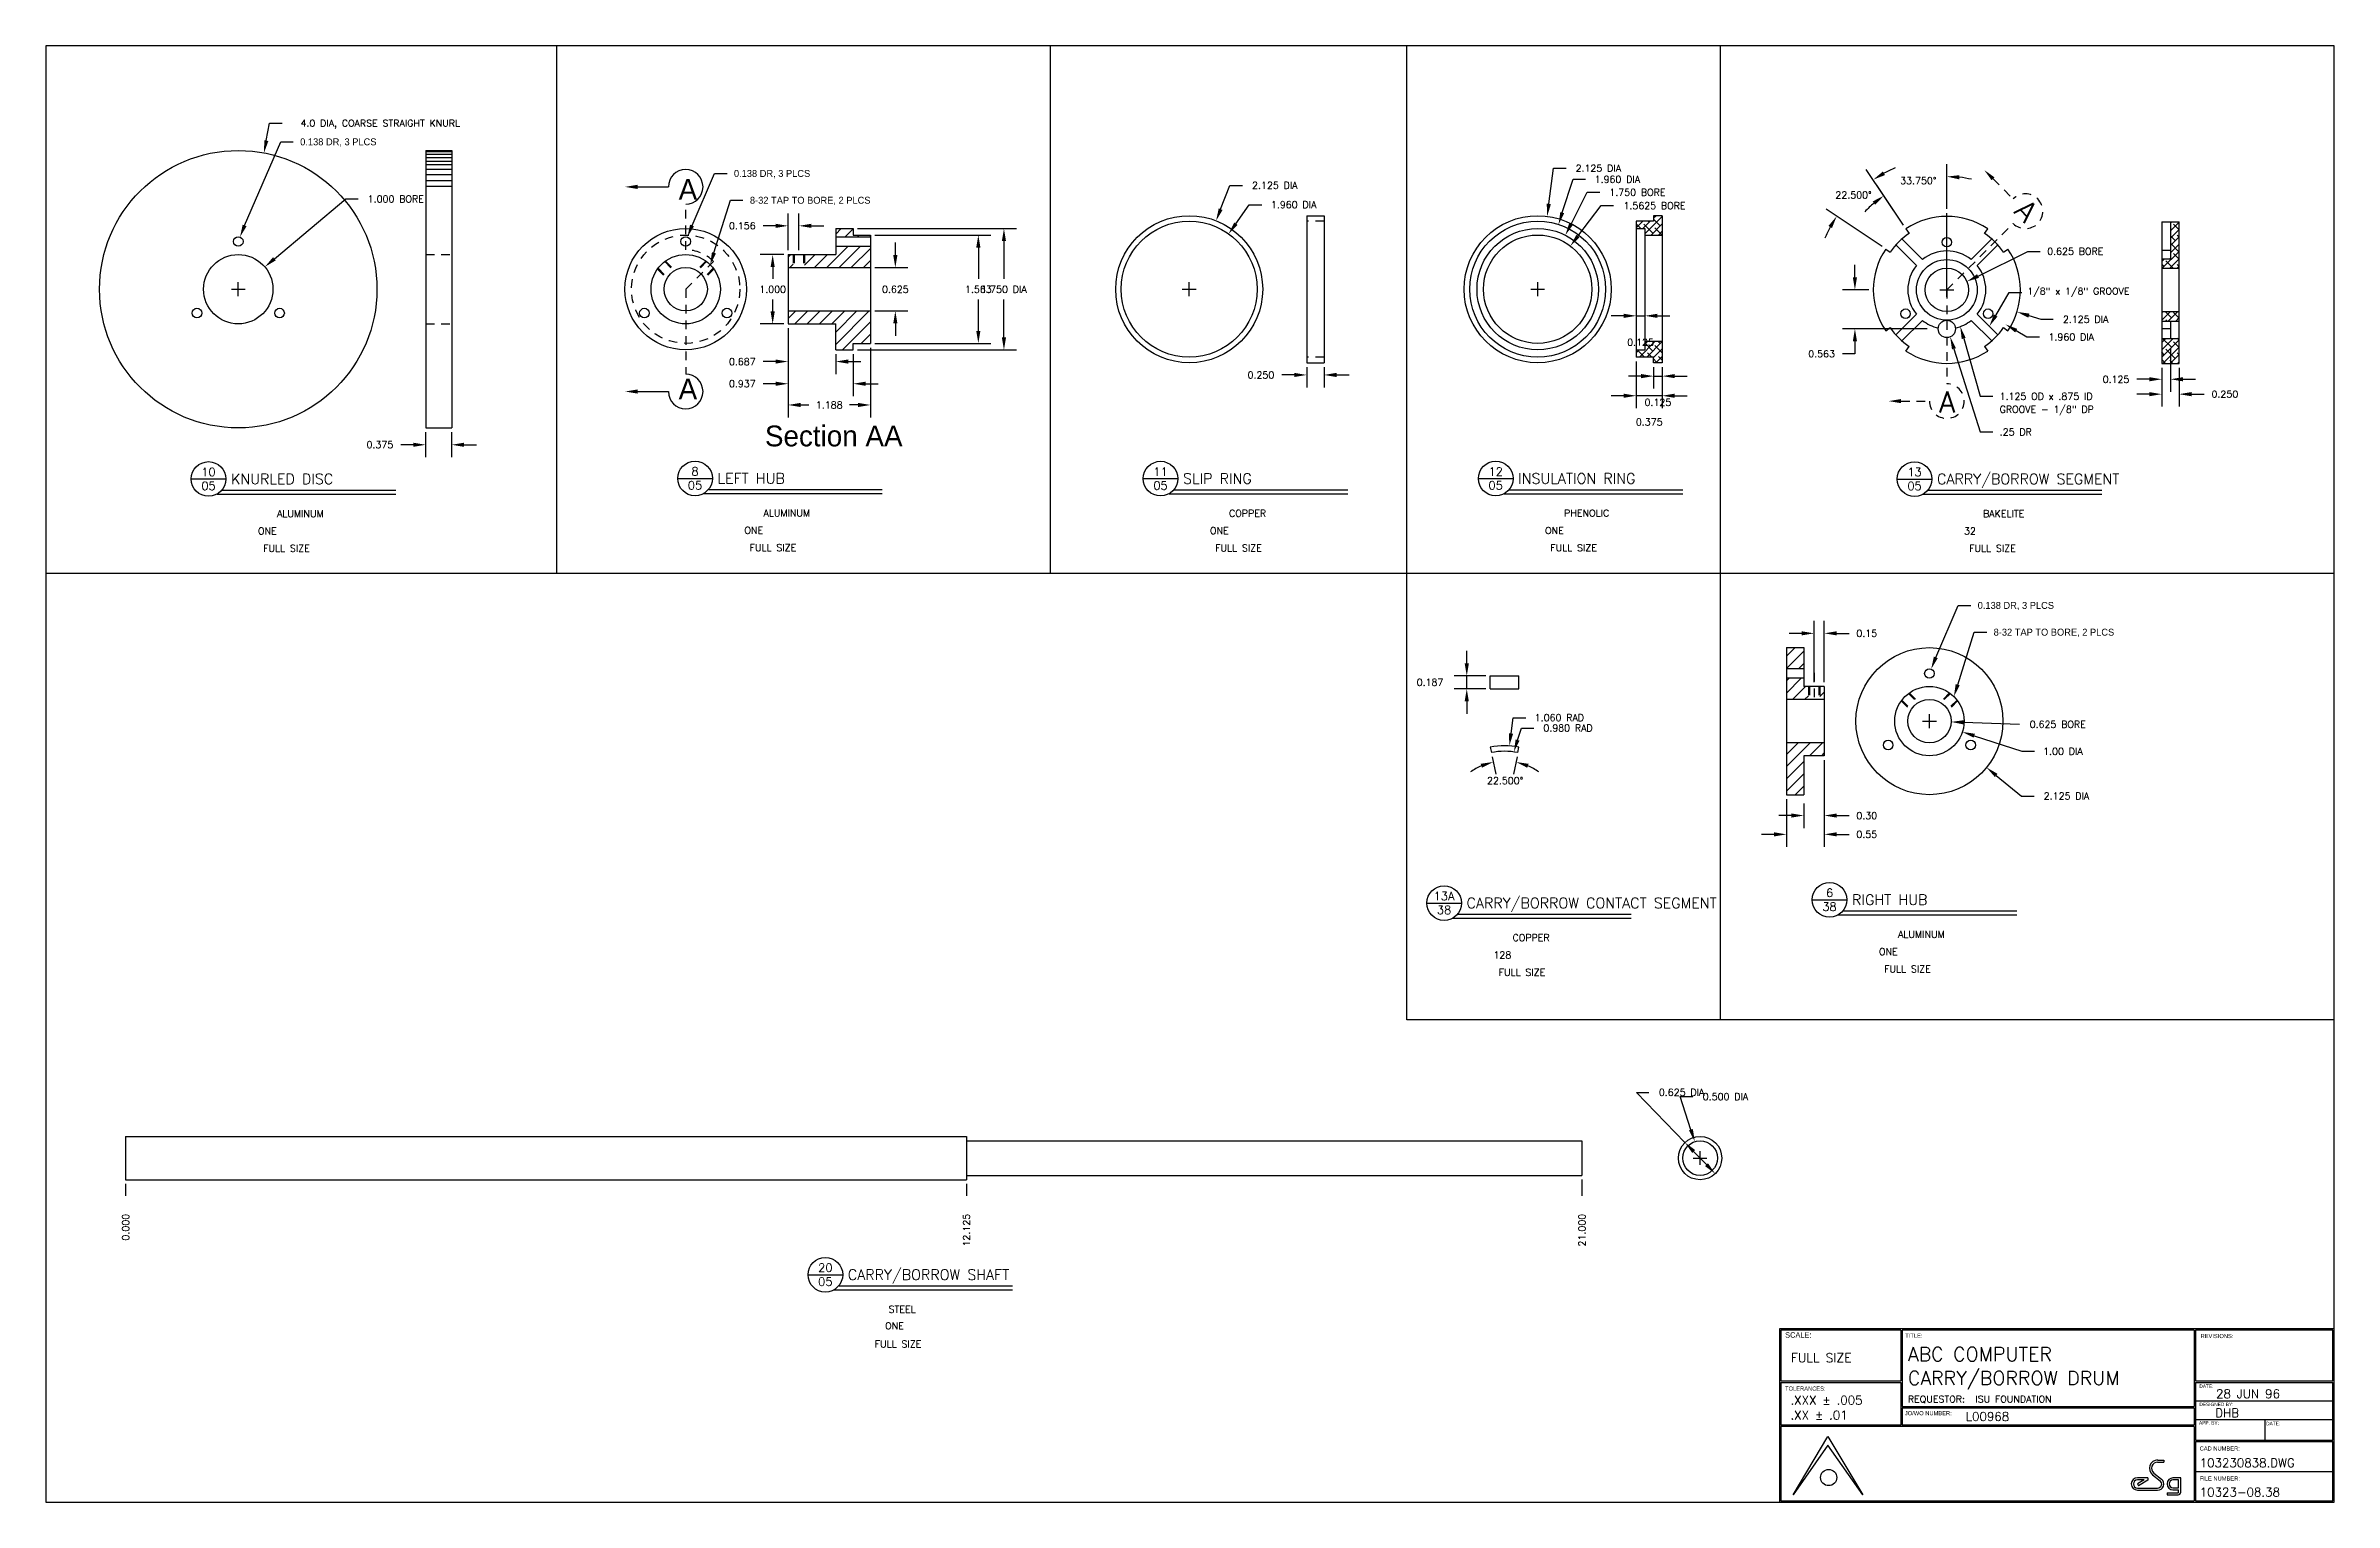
# Model space of a CAD drawing. Extents: x 0 to 33, y 0 to 21.
import ezdxf
from ezdxf.enums import TextEntityAlignment as Align

# ---------------------------------------------------------------- set-up
doc = ezdxf.new("R2010")
doc.units = 0
doc.header["$MEASUREMENT"] = 0
doc.linetypes.add('HIDDEN2', pattern=[0.1875, 0.125, -0.0625])
doc.layers.get('0').update_dxf_attribs({"linetype": 'CONTINUOUS'})
doc.layers.get('DEFPOINTS').update_dxf_attribs({"linetype": 'CONTINUOUS'})
for name, color, linetype in [('BORDER', 5, 'CONTINUOUS'), ('DIM', 1, 'CONTINUOUS'), ('HIDDEN2', 4, 'HIDDEN2'), ('OBJECT', 3, 'CONTINUOUS'), ('TEXT', 1, 'CONTINUOUS')]:
    doc.layers.add(name, color=color, linetype=linetype)
doc.styles.add('ROMANS', font='romans')
doc.styles.add('SIMPLEX', font='romans')
doc.styles.add('TITLE', font='italic')
doc.dimstyles.get("Standard").update_dxf_attribs({"dimtxt": 0.1, "dimasz": 0.18, "dimexe": 0.18, "dimexo": 0.063, "dimgap": 0.1, "dimtad": 0, "dimtih": 1, "dimtoh": 1, "dimdec": 3, "dimzin": 0, "dimdsep": 46, "dimtxsty": 'SIMPLEX', "dimcen": 0.1, "dimclrd": 1, "dimclre": 1, "dimclrt": 1, "dimadec": 0, "dimazin": 0, "dimtfac": 0.8, "dimtdec": 3, "dimtofl": 0, "dimtmove": 2, "dimatfit": 3, "dimfxl": 1, "dimtolj": 1, "dimtzin": 0, "dimarcsym": 0})
doc.dimstyles.new('STANDARD$0', dxfattribs={"dimtxt": 0.1, "dimasz": 0.18, "dimexe": 0.18, "dimexo": 0.063, "dimgap": 0.1, "dimtad": 0, "dimtih": 1, "dimtoh": 1, "dimdec": 3, "dimzin": 0, "dimdsep": 46, "dimtxsty": 'SIMPLEX', "dimcen": 0.1, "dimclrd": 1, "dimclre": 1, "dimclrt": 1, "dimadec": 0, "dimazin": 0, "dimtfac": 0.8, "dimtdec": 3, "dimtofl": 0, "dimtmove": 0, "dimatfit": 3, "dimfxl": 1, "dimtolj": 1, "dimtzin": 0, "dimarcsym": 0})

msp = doc.modelspace()

# ---------------------------------------------------------------- texts
at = {"color": 1, "linetype": 'ByBlock', "style": 'SIMPLEX'}
for s, p in [('1.060 RAD', (21.8265, 11.3111)), ('0.980 RAD', (21.9509, 11.162))]:
    msp.add_text(s, height=0.1, dxfattribs=at).set_placement(p, align=Align.MIDDLE_CENTER)
at = {"layer": 'DIM', "style": 'SIMPLEX'}
for s, p in [('0.625 BORE', (28.8613, 18.0346)), ('1/8" x 1/8" GROOVE', (28.5741, 17.4618)), ('1.125 OD x .875 ID', (28.1749, 15.9462)), ('GROOVE - 1/8" DP', (28.1749, 15.7581)), ('.25 DR', (28.1761, 15.4313))]:
    msp.add_text(s, height=0.1, dxfattribs=at).set_placement(p, align=Align.MIDDLE_LEFT)
for s, p in [('0.000', (1.202, 4.1584)), ('12.125', (13.327, 4.1584)), ('21.000', (22.202, 4.1584))]:
    msp.add_text(s, height=0.1, rotation=90, dxfattribs=at).set_placement(p, align=Align.RIGHT)
at = {"layer": 'HIDDEN2', "style": 'SIMPLEX'}
msp.add_text('A', height=0.3, rotation=315, dxfattribs=at).set_placement((28.3715, 18.5971))
msp.add_text('A', height=0.3, dxfattribs=at).set_placement((27.3012, 15.7134))
at = {"layer": 'OBJECT'}
for s, p in [('0.138 DR, 3 PLCS', (3.6686, 19.615)), ('0.138 DR, 3 PLCS', (9.9235, 19.1591)), ('8-32 TAP TO BORE, 2 PLCS', (10.1538, 18.7725)), ('0.138 DR, 3 PLCS', (27.8587, 12.931)), ('8-32 TAP TO BORE, 2 PLCS', (28.0884, 12.5449))]:
    msp.add_text(s, height=0.1, dxfattribs=at).set_placement(p, align=Align.MIDDLE_LEFT)
for s, p in [('A', (9.126, 18.7791)), ('A', (9.126, 15.9009)), ('Section AA', (10.3704, 15.2239))]:
    msp.add_text(s, height=0.3, dxfattribs=at).set_placement(p)

# ---------------------------------------------------------------- blocks, each defined once
blk = doc.blocks.new('*D4')
at = {"color": 1, "linetype": 'ByBlock', "transparency": 16777216}
for p, q in [((10.704, 16.927), (10.704, 16.267)), ((11.392, 16.552), (11.392, 16.267)), ((10.524, 16.447), (10.344, 16.447)), ((11.572, 16.447), (11.752, 16.447))]:
    blk.add_line(p, q, dxfattribs=at)
for points in [[(10.524, 16.477), (10.524, 16.417), (10.704, 16.447)], [(11.572, 16.477), (11.572, 16.417), (11.392, 16.447)]]:
    blk.add_solid(points, dxfattribs=at)
at = {"layer": 'DEFPOINTS', "color": 0, "linetype": 'ByBlock', "transparency": 16777216}
for p in [(10.704, 16.99), (11.392, 16.615), (10.704, 16.447)]:
    blk.add_point(p, dxfattribs=at)
at = {"color": 1, "linetype": 'ByBlock', "transparency": 16777216, "style": 'SIMPLEX'}
blk.add_text('0.687', height=0.1, dxfattribs=at).set_placement((10.044, 16.447), align=Align.MIDDLE_CENTER)
blk = doc.blocks.new('*D5')
at = {"color": 1, "linetype": 'ByBlock', "transparency": 16777216}
for p, q in [((10.704, 16.927), (10.704, 15.947)), ((11.642, 16.552), (11.642, 15.947)), ((10.524, 16.127), (10.344, 16.127)), ((11.822, 16.127), (12.002, 16.127))]:
    blk.add_line(p, q, dxfattribs=at)
for points in [[(10.524, 16.157), (10.524, 16.097), (10.704, 16.127)], [(11.822, 16.157), (11.822, 16.097), (11.642, 16.127)]]:
    blk.add_solid(points, dxfattribs=at)
at = {"layer": 'DEFPOINTS', "color": 0, "linetype": 'ByBlock', "transparency": 16777216}
for p in [(10.704, 16.99), (11.642, 16.615), (10.704, 16.127)]:
    blk.add_point(p, dxfattribs=at)
at = {"color": 1, "linetype": 'ByBlock', "transparency": 16777216, "style": 'SIMPLEX'}
blk.add_text('0.937', height=0.1, dxfattribs=at).set_placement((10.044, 16.127), align=Align.MIDDLE_CENTER)
blk = doc.blocks.new('*D32')
at = {"color": 1, "linetype": 'ByBlock', "transparency": 16777216}
for p, q in [((10.704, 16.927), (10.704, 15.641)), ((11.892, 16.646), (11.892, 15.641)), ((10.884, 15.821), (11.005, 15.821)), ((11.712, 15.821), (11.591, 15.821))]:
    blk.add_line(p, q, dxfattribs=at)
for points in [[(10.884, 15.851), (10.884, 15.791), (10.704, 15.821)], [(11.712, 15.851), (11.712, 15.791), (11.892, 15.821)]]:
    blk.add_solid(points, dxfattribs=at)
at = {"layer": 'DEFPOINTS', "color": 0, "linetype": 'ByBlock', "transparency": 16777216}
for p in [(10.704, 16.99), (11.892, 16.709), (10.704, 15.821)]:
    blk.add_point(p, dxfattribs=at)
at = {"color": 1, "linetype": 'ByBlock', "transparency": 16777216, "style": 'SIMPLEX'}
blk.add_text('1.188', height=0.1, dxfattribs=at).set_placement((11.298, 15.821), align=Align.MIDDLE_CENTER)
blk = doc.blocks.new('*D6')
at = {"color": 1, "linetype": 'ByBlock', "transparency": 16777216}
for p, q in [((10.641, 17.99), (10.302, 17.99)), ((10.482, 17.81), (10.482, 17.64)), ((10.482, 17.17), (10.482, 17.34)), ((10.641, 16.99), (10.302, 16.99))]:
    blk.add_line(p, q, dxfattribs=at)
for points in [[(10.452, 17.81), (10.512, 17.81), (10.482, 17.99)], [(10.452, 17.17), (10.512, 17.17), (10.482, 16.99)]]:
    blk.add_solid(points, dxfattribs=at)
at = {"layer": 'DEFPOINTS', "color": 0, "linetype": 'ByBlock', "transparency": 16777216}
for p in [(10.704, 17.99), (10.482, 16.99), (10.704, 16.99)]:
    blk.add_point(p, dxfattribs=at)
at = {"color": 1, "linetype": 'ByBlock', "transparency": 16777216, "style": 'SIMPLEX'}
blk.add_text('1.000', height=0.1, dxfattribs=at).set_placement((10.482, 17.49), align=Align.MIDDLE_CENTER)
blk = doc.blocks.new('*D7')
at = {"color": 1, "linetype": 'ByBlock', "transparency": 16777216}
for p, q in [((10.704, 18.053), (10.704, 18.584)), ((10.861, 18.053), (10.861, 18.584)), ((10.524, 18.404), (10.344, 18.404)), ((11.041, 18.404), (11.221, 18.404))]:
    blk.add_line(p, q, dxfattribs=at)
for points in [[(10.524, 18.434), (10.524, 18.374), (10.704, 18.404)], [(11.041, 18.434), (11.041, 18.374), (10.861, 18.404)]]:
    blk.add_solid(points, dxfattribs=at)
at = {"layer": 'DEFPOINTS', "color": 0, "linetype": 'ByBlock', "transparency": 16777216}
for p in [(10.704, 18.404), (10.704, 17.99), (10.861, 17.99)]:
    blk.add_point(p, dxfattribs=at)
at = {"color": 1, "linetype": 'ByBlock', "transparency": 16777216, "style": 'SIMPLEX'}
blk.add_text('0.156', height=0.1, dxfattribs=at).set_placement((10.044, 18.404), align=Align.MIDDLE_CENTER)
blk = doc.blocks.new('*D31')
at = {"color": 1, "linetype": 'ByBlock', "transparency": 16777216}
for p, q in [((11.955, 18.271), (13.628, 18.271)), ((13.448, 18.091), (13.448, 17.64)), ((13.448, 16.889), (13.448, 17.34)), ((11.955, 16.709), (13.628, 16.709))]:
    blk.add_line(p, q, dxfattribs=at)
for points in [[(13.418, 18.091), (13.478, 18.091), (13.448, 18.271)], [(13.418, 16.889), (13.478, 16.889), (13.448, 16.709)]]:
    blk.add_solid(points, dxfattribs=at)
at = {"layer": 'DEFPOINTS', "color": 0, "linetype": 'ByBlock', "transparency": 16777216}
for p in [(11.892, 18.271), (13.448, 18.271), (11.892, 16.709)]:
    blk.add_point(p, dxfattribs=at)
at = {"color": 1, "linetype": 'ByBlock', "transparency": 16777216, "style": 'SIMPLEX'}
blk.add_text('1.563', height=0.1, dxfattribs=at).set_placement((13.448, 17.49), align=Align.MIDDLE_CENTER)
blk = doc.blocks.new('*D8')
at = {"color": 1, "linetype": 'ByBlock', "transparency": 16777216}
for p, q in [((11.705, 18.365), (13.997, 18.365)), ((13.817, 18.185), (13.817, 17.64)), ((13.817, 16.795), (13.817, 17.34)), ((11.705, 16.615), (13.997, 16.615))]:
    blk.add_line(p, q, dxfattribs=at)
for points in [[(13.787, 18.185), (13.847, 18.185), (13.817, 18.365)], [(13.787, 16.795), (13.847, 16.795), (13.817, 16.615)]]:
    blk.add_solid(points, dxfattribs=at)
at = {"layer": 'DEFPOINTS', "color": 0, "linetype": 'ByBlock', "transparency": 16777216}
for p in [(11.642, 18.365), (13.817, 18.365), (11.642, 16.615)]:
    blk.add_point(p, dxfattribs=at)
at = {"color": 1, "linetype": 'ByBlock', "transparency": 16777216, "style": 'SIMPLEX'}
blk.add_text('1.750 DIA', height=0.1, dxfattribs=at).set_placement((13.817, 17.49), align=Align.MIDDLE_CENTER)
blk = doc.blocks.new('*D9')
at = {"color": 1, "linetype": 'ByBlock', "transparency": 16777216}
for p, q in [((5.298, 15.247), (5.118, 15.247)), ((5.478, 15.427), (5.478, 15.067)), ((5.853, 15.427), (5.853, 15.067)), ((6.033, 15.247), (6.213, 15.247))]:
    blk.add_line(p, q, dxfattribs=at)
for points in [[(5.298, 15.277), (5.298, 15.217), (5.478, 15.247)], [(6.033, 15.277), (6.033, 15.217), (5.853, 15.247)]]:
    blk.add_solid(points, dxfattribs=at)
at = {"layer": 'DEFPOINTS', "color": 0, "linetype": 'ByBlock', "transparency": 16777216}
for p in [(5.478, 15.49), (5.478, 15.247), (5.853, 15.49)]:
    blk.add_point(p, dxfattribs=at)
at = {"color": 1, "linetype": 'ByBlock', "transparency": 16777216, "style": 'SIMPLEX'}
blk.add_text('0.375', height=0.1, dxfattribs=at).set_placement((4.818, 15.247), align=Align.MIDDLE_CENTER)
blk = doc.blocks.new('*D10')
at = {"color": 1, "linetype": 'ByBlock', "transparency": 16777216}
for p, q in [((3.296, 17.928), (4.325, 18.792)), ((4.325, 18.792), (4.505, 18.792)), ((2.776, 17.39), (2.776, 17.59)), ((2.676, 17.49), (2.876, 17.49))]:
    blk.add_line(p, q, dxfattribs=at)
blk.add_solid([(3.316, 17.905), (3.277, 17.951), (3.159, 17.812)], dxfattribs=at)
at = {"layer": 'DEFPOINTS', "color": 0, "linetype": 'ByBlock', "transparency": 16777216}
for p in [(3.159, 17.812), (2.393, 17.168)]:
    blk.add_point(p, dxfattribs=at)
at = {"color": 1, "linetype": 'ByBlock', "transparency": 16777216, "style": 'SIMPLEX'}
blk.add_text('1.000 BORE', height=0.1, dxfattribs=at).set_placement((5.047, 18.792), align=Align.MIDDLE_CENTER)
blk = doc.blocks.new('*D11')
at = {"color": 1, "linetype": 'ByBlock', "transparency": 16777216}
for p, q in [((3.18, 19.632), (3.228, 19.884)), ((3.228, 19.884), (3.408, 19.884)), ((2.776, 17.39), (2.776, 17.59)), ((2.676, 17.49), (2.876, 17.49))]:
    blk.add_line(p, q, dxfattribs=at)
blk.add_solid([(3.21, 19.627), (3.151, 19.638), (3.147, 19.455)], dxfattribs=at)
at = {"layer": 'DEFPOINTS', "color": 0, "linetype": 'ByBlock', "transparency": 16777216}
for p in [(3.147, 19.455), (2.405, 15.525)]:
    blk.add_point(p, dxfattribs=at)
at = {"color": 1, "linetype": 'ByBlock', "transparency": 16777216, "style": 'SIMPLEX'}
blk.add_text('4.0 DIA, COARSE STRAIGHT KNURL', height=0.1, dxfattribs=at).set_placement((4.824, 19.884), align=Align.MIDDLE_CENTER)
blk = doc.blocks.new('P-TITLE')
at = {"layer": 'OBJECT'}
for p, q in [((-1.562, -0.638), (-1.062, -0.638)), ((1.387, -0.862), (-1.188, -0.862)), ((-1.113, -0.8), (1.387, -0.8))]:
    blk.add_line(p, q, dxfattribs=at)
blk.add_circle((-1.312, -0.638), 0.25, dxfattribs=at)
at = {"layer": 'OBJECT', "style": 'ROMANS'}
for tag, p in [('NO.', (-1.312, -0.538)), ('PAGE', (-1.312, -0.738))]:
    blk.add_attdef(tag, text='', height=0.12, dxfattribs=at).set_placement(p, align=Align.MIDDLE)
for tag, p, height in [('DESCRIPTION', (-0.988, -0.712), 0.15), ('#_REQUIRED', (-0.6, -1.438), 0.1), ('MATERIAL', (-0.325, -1.188), 0.1), ('SCALE', (-0.525, -1.688), 0.1)]:
    blk.add_attdef(tag, p, '', height=height, dxfattribs=at)
at = {"layer": 'OBJECT', "style": 'ROMANS', "flags": 2}
for tag, p in [('MATERIAL:', (-1.163, -1.188)), ('SCALE:', (-1.163, -1.688)), ('REQD:', (-1.163, -1.438))]:
    blk.add_attdef(tag, p, '', height=0.1, dxfattribs=at)
blk = doc.blocks.new('*D12')
at = {"color": 1, "linetype": 'ByBlock', "transparency": 16777216}
for p, q in [((22.094, 18.256), (22.427, 18.696)), ((22.427, 18.696), (22.607, 18.696)), ((21.514, 17.39), (21.514, 17.59)), ((21.414, 17.49), (21.614, 17.49))]:
    blk.add_line(p, q, dxfattribs=at)
blk.add_solid([(22.118, 18.238), (22.07, 18.274), (21.985, 18.113)], dxfattribs=at)
at = {"layer": 'DEFPOINTS', "color": 0, "linetype": 'ByBlock', "transparency": 16777216}
for p in [(21.985, 18.113), (21.042, 16.867)]:
    blk.add_point(p, dxfattribs=at)
at = {"color": 1, "linetype": 'ByBlock', "transparency": 16777216, "style": 'SIMPLEX'}
blk.add_text('1.5625 BORE', height=0.1, dxfattribs=at).set_placement((23.198, 18.696), align=Align.MIDDLE_CENTER)
blk = doc.blocks.new('*D13')
at = {"color": 1, "linetype": 'ByBlock', "transparency": 16777216}
for p, q in [((21.995, 18.429), (22.229, 18.887)), ((22.229, 18.887), (22.409, 18.887)), ((21.514, 17.39), (21.514, 17.59)), ((21.414, 17.49), (21.614, 17.49))]:
    blk.add_line(p, q, dxfattribs=at)
blk.add_solid([(22.021, 18.415), (21.968, 18.443), (21.913, 18.269)], dxfattribs=at)
at = {"layer": 'DEFPOINTS', "color": 0, "linetype": 'ByBlock', "transparency": 16777216}
for p in [(21.913, 18.269), (21.115, 16.711)]:
    blk.add_point(p, dxfattribs=at)
at = {"color": 1, "linetype": 'ByBlock', "transparency": 16777216, "style": 'SIMPLEX'}
blk.add_text('1.750 BORE', height=0.1, dxfattribs=at).set_placement((22.952, 18.887), align=Align.MIDDLE_CENTER)
blk = doc.blocks.new('*D14')
at = {"color": 1, "linetype": 'ByBlock', "transparency": 16777216}
for p, q in [((21.869, 18.594), (22.024, 19.075)), ((22.024, 19.075), (22.204, 19.075)), ((21.514, 17.39), (21.514, 17.59)), ((21.414, 17.49), (21.614, 17.49))]:
    blk.add_line(p, q, dxfattribs=at)
blk.add_solid([(21.897, 18.585), (21.84, 18.603), (21.814, 18.423)], dxfattribs=at)
at = {"layer": 'DEFPOINTS', "color": 0, "linetype": 'ByBlock', "transparency": 16777216}
for p in [(21.814, 18.423), (21.214, 16.557)]:
    blk.add_point(p, dxfattribs=at)
at = {"color": 1, "linetype": 'ByBlock', "transparency": 16777216, "style": 'SIMPLEX'}
blk.add_text('1.960 DIA', height=0.1, dxfattribs=at).set_placement((22.663, 19.075), align=Align.MIDDLE_CENTER)
blk = doc.blocks.new('*D15')
at = {"color": 1, "linetype": 'ByBlock', "transparency": 16777216}
for p, q in [((21.674, 18.72), (21.742, 19.235)), ((21.742, 19.235), (21.922, 19.235)), ((21.514, 17.39), (21.514, 17.59)), ((21.414, 17.49), (21.614, 17.49))]:
    blk.add_line(p, q, dxfattribs=at)
blk.add_solid([(21.704, 18.716), (21.644, 18.723), (21.651, 18.541)], dxfattribs=at)
at = {"layer": 'DEFPOINTS', "color": 0, "linetype": 'ByBlock', "transparency": 16777216}
for p in [(21.651, 18.541), (21.376, 16.439)]:
    blk.add_point(p, dxfattribs=at)
at = {"color": 1, "linetype": 'ByBlock', "transparency": 16777216, "style": 'SIMPLEX'}
blk.add_text('2.125 DIA', height=0.1, dxfattribs=at).set_placement((22.388, 19.235), align=Align.MIDDLE_CENTER)
blk = doc.blocks.new('*D16')
at = {"color": 1, "linetype": 'ByBlock', "transparency": 16777216}
for p, q in [((18.003, 16.254), (17.823, 16.254)), ((18.183, 16.367), (18.183, 16.074)), ((18.433, 16.367), (18.433, 16.074)), ((18.613, 16.254), (18.793, 16.254))]:
    blk.add_line(p, q, dxfattribs=at)
for points in [[(18.003, 16.284), (18.003, 16.224), (18.183, 16.254)], [(18.613, 16.284), (18.613, 16.224), (18.433, 16.254)]]:
    blk.add_solid(points, dxfattribs=at)
at = {"layer": 'DEFPOINTS', "color": 0, "linetype": 'ByBlock', "transparency": 16777216}
for p in [(18.183, 16.43), (18.183, 16.254), (18.433, 16.43)]:
    blk.add_point(p, dxfattribs=at)
at = {"color": 1, "linetype": 'ByBlock', "transparency": 16777216, "style": 'SIMPLEX'}
blk.add_text('0.250', height=0.1, dxfattribs=at).set_placement((17.523, 16.254), align=Align.MIDDLE_CENTER)
blk = doc.blocks.new('*D17')
at = {"color": 1, "linetype": 'ByBlock', "transparency": 16777216}
for p, q in [((17.161, 18.435), (17.355, 18.708)), ((17.355, 18.708), (17.535, 18.708)), ((16.488, 17.39), (16.488, 17.59)), ((16.388, 17.49), (16.588, 17.49))]:
    blk.add_line(p, q, dxfattribs=at)
blk.add_solid([(17.185, 18.418), (17.137, 18.452), (17.057, 18.288)], dxfattribs=at)
at = {"layer": 'DEFPOINTS', "color": 0, "linetype": 'ByBlock', "transparency": 16777216}
for p in [(17.057, 18.288), (15.92, 16.692)]:
    blk.add_point(p, dxfattribs=at)
at = {"color": 1, "linetype": 'ByBlock', "transparency": 16777216, "style": 'SIMPLEX'}
blk.add_text('1.960 DIA', height=0.1, dxfattribs=at).set_placement((17.995, 18.708), align=Align.MIDDLE_CENTER)
blk = doc.blocks.new('*D18')
at = {"color": 1, "linetype": 'ByBlock', "transparency": 16777216}
for p, q in [((16.942, 18.644), (17.076, 18.986)), ((17.076, 18.986), (17.256, 18.986)), ((16.488, 17.39), (16.488, 17.59)), ((16.388, 17.49), (16.588, 17.49))]:
    blk.add_line(p, q, dxfattribs=at)
blk.add_solid([(16.97, 18.633), (16.914, 18.655), (16.876, 18.477)], dxfattribs=at)
at = {"layer": 'DEFPOINTS', "color": 0, "linetype": 'ByBlock', "transparency": 16777216}
for p in [(16.876, 18.477), (16.101, 16.503)]:
    blk.add_point(p, dxfattribs=at)
at = {"color": 1, "linetype": 'ByBlock', "transparency": 16777216, "style": 'SIMPLEX'}
blk.add_text('2.125 DIA', height=0.1, dxfattribs=at).set_placement((17.723, 18.986), align=Align.MIDDLE_CENTER)
blk = doc.blocks.new('*D19')
at = {"color": 1, "linetype": 'ByBlock', "transparency": 16777216}
for p, q in [((30.638, 16.718), (30.638, 16.092)), ((30.333, 16.272), (30.153, 16.272)), ((30.513, 16.438), (30.513, 16.092)), ((30.818, 16.272), (30.998, 16.272))]:
    blk.add_line(p, q, dxfattribs=at)
for points in [[(30.333, 16.302), (30.333, 16.242), (30.513, 16.272)], [(30.818, 16.302), (30.818, 16.242), (30.638, 16.272)]]:
    blk.add_solid(points, dxfattribs=at)
at = {"layer": 'DEFPOINTS', "color": 0, "linetype": 'ByBlock', "transparency": 16777216}
for p in [(30.513, 16.501), (30.638, 16.781), (30.513, 16.272)]:
    blk.add_point(p, dxfattribs=at)
at = {"color": 1, "linetype": 'ByBlock', "transparency": 16777216, "style": 'SIMPLEX'}
blk.add_text('0.125', height=0.1, dxfattribs=at).set_placement((29.853, 16.272), align=Align.MIDDLE_CENTER)
blk = doc.blocks.new('*D20')
at = {"color": 1, "linetype": 'ByBlock', "transparency": 16777216}
for p, q in [((30.513, 16.438), (30.513, 15.877)), ((30.763, 16.438), (30.763, 15.877)), ((30.333, 16.057), (30.153, 16.057)), ((30.943, 16.057), (31.123, 16.057))]:
    blk.add_line(p, q, dxfattribs=at)
for points in [[(30.333, 16.087), (30.333, 16.027), (30.513, 16.057)], [(30.943, 16.087), (30.943, 16.027), (30.763, 16.057)]]:
    blk.add_solid(points, dxfattribs=at)
at = {"layer": 'DEFPOINTS', "color": 0, "linetype": 'ByBlock', "transparency": 16777216}
for p in [(30.513, 16.501), (30.763, 16.501), (30.763, 16.057)]:
    blk.add_point(p, dxfattribs=at)
at = {"color": 1, "linetype": 'ByBlock', "transparency": 16777216, "style": 'SIMPLEX'}
blk.add_text('0.250', height=0.1, dxfattribs=at).set_placement((31.423, 16.057), align=Align.MIDDLE_CENTER)
blk = doc.blocks.new('*D21')
at = {"color": 1, "linetype": 'ByBlock', "transparency": 16777216}
for p, q in [((26.088, 17.66), (26.088, 17.84)), ((26.291, 17.48), (25.908, 17.48)), ((27.129, 16.918), (25.908, 16.918)), ((26.088, 16.558), (25.908, 16.558)), ((26.088, 16.738), (26.088, 16.558))]:
    blk.add_line(p, q, dxfattribs=at)
for points in [[(26.058, 17.66), (26.118, 17.66), (26.088, 17.48)], [(26.058, 16.738), (26.118, 16.738), (26.088, 16.918)]]:
    blk.add_solid(points, dxfattribs=at)
at = {"layer": 'DEFPOINTS', "color": 0, "linetype": 'ByBlock', "transparency": 16777216}
for p in [(26.354, 17.48), (26.088, 16.918), (27.192, 16.918)]:
    blk.add_point(p, dxfattribs=at)
at = {"color": 1, "linetype": 'ByBlock', "transparency": 16777216, "style": 'SIMPLEX'}
blk.add_text('0.563', height=0.1, dxfattribs=at).set_placement((25.608, 16.558), align=Align.MIDDLE_CENTER)
blk = doc.blocks.new('*D22')
at = {"color": 1, "linetype": 'ByBlock', "transparency": 16777216}
for p, q in [((27.414, 17.38), (27.414, 17.58)), ((27.314, 17.48), (27.514, 17.48)), ((28.597, 17.109), (28.769, 17.056)), ((28.769, 17.056), (28.949, 17.056))]:
    blk.add_line(p, q, dxfattribs=at)
blk.add_solid([(28.588, 17.081), (28.606, 17.138), (28.425, 17.163)], dxfattribs=at)
at = {"layer": 'DEFPOINTS', "color": 0, "linetype": 'ByBlock', "transparency": 16777216}
for p in [(26.402, 17.797), (28.425, 17.163)]:
    blk.add_point(p, dxfattribs=at)
at = {"color": 1, "linetype": 'ByBlock', "transparency": 16777216, "style": 'SIMPLEX'}
blk.add_text('2.125 DIA', height=0.1, dxfattribs=at).set_placement((29.415, 17.056), align=Align.MIDDLE_CENTER)
blk = doc.blocks.new('*D23')
at = {"color": 1, "linetype": 'ByBlock', "transparency": 16777216}
for p, q in [((27.414, 17.38), (27.414, 17.58)), ((27.314, 17.48), (27.514, 17.48)), ((28.414, 16.893), (28.569, 16.801)), ((28.569, 16.801), (28.749, 16.801))]:
    blk.add_line(p, q, dxfattribs=at)
blk.add_solid([(28.399, 16.867), (28.429, 16.918), (28.259, 16.984)], dxfattribs=at)
at = {"layer": 'DEFPOINTS', "color": 0, "linetype": 'ByBlock', "transparency": 16777216}
for p in [(26.569, 17.977), (28.259, 16.984)]:
    blk.add_point(p, dxfattribs=at)
at = {"color": 1, "linetype": 'ByBlock', "transparency": 16777216, "style": 'SIMPLEX'}
blk.add_text('1.960 DIA', height=0.1, dxfattribs=at).set_placement((29.208, 16.801), align=Align.MIDDLE_CENTER)
blk = doc.blocks.new('*D24')
at = {"color": 1, "linetype": 'ByBlock', "transparency": 16777216}
for p, q in [((25.647, 10.699), (25.647, 9.721)), ((25.172, 9.901), (24.992, 9.901)), ((25.352, 10.076), (25.352, 9.721)), ((25.827, 9.901), (26.007, 9.901))]:
    blk.add_line(p, q, dxfattribs=at)
for points in [[(25.172, 9.931), (25.172, 9.871), (25.352, 9.901)], [(25.827, 9.931), (25.827, 9.871), (25.647, 9.901)]]:
    blk.add_solid(points, dxfattribs=at)
at = {"layer": 'DEFPOINTS', "color": 0, "linetype": 'ByBlock', "transparency": 16777216}
for p in [(25.647, 10.762), (25.352, 10.139), (25.647, 9.901)]:
    blk.add_point(p, dxfattribs=at)
at = {"color": 1, "linetype": 'ByBlock', "transparency": 16777216, "style": 'SIMPLEX'}
blk.add_text('0.30', height=0.1, dxfattribs=at).set_placement((26.259, 9.901), align=Align.MIDDLE_CENTER)
blk = doc.blocks.new('*D25')
at = {"color": 1, "linetype": 'ByBlock', "transparency": 16777216}
for p, q in [((25.647, 10.699), (25.647, 9.45)), ((25.102, 10.139), (25.102, 9.45)), ((24.922, 9.63), (24.742, 9.63)), ((25.827, 9.63), (26.007, 9.63))]:
    blk.add_line(p, q, dxfattribs=at)
for points in [[(24.922, 9.66), (24.922, 9.6), (25.102, 9.63)], [(25.827, 9.66), (25.827, 9.6), (25.647, 9.63)]]:
    blk.add_solid(points, dxfattribs=at)
at = {"layer": 'DEFPOINTS', "color": 0, "linetype": 'ByBlock', "transparency": 16777216}
for p in [(25.647, 10.762), (25.102, 10.202), (25.647, 9.63)]:
    blk.add_point(p, dxfattribs=at)
at = {"color": 1, "linetype": 'ByBlock', "transparency": 16777216, "style": 'SIMPLEX'}
blk.add_text('0.55', height=0.1, dxfattribs=at).set_placement((26.259, 9.63), align=Align.MIDDLE_CENTER)
blk = doc.blocks.new('*D26')
at = {"color": 1, "linetype": 'ByBlock', "transparency": 16777216}
for p, q in [((25.499, 11.825), (25.499, 12.708)), ((25.647, 11.825), (25.647, 12.708)), ((25.319, 12.528), (25.139, 12.528)), ((25.827, 12.528), (26.007, 12.528))]:
    blk.add_line(p, q, dxfattribs=at)
for points in [[(25.319, 12.558), (25.319, 12.498), (25.499, 12.528)], [(25.827, 12.558), (25.827, 12.498), (25.647, 12.528)]]:
    blk.add_solid(points, dxfattribs=at)
at = {"layer": 'DEFPOINTS', "color": 0, "linetype": 'ByBlock', "transparency": 16777216}
for p in [(25.647, 12.528), (25.499, 11.762), (25.647, 11.762)]:
    blk.add_point(p, dxfattribs=at)
at = {"color": 1, "linetype": 'ByBlock', "transparency": 16777216, "style": 'SIMPLEX'}
blk.add_text('0.15', height=0.1, dxfattribs=at).set_placement((26.259, 12.528), align=Align.MIDDLE_CENTER)
blk = doc.blocks.new('*D27')
at = {"color": 1, "linetype": 'ByBlock', "transparency": 16777216}
for p, q in [((27.063, 11.262), (27.263, 11.262)), ((27.163, 11.162), (27.163, 11.362)), ((27.655, 11.245), (28.463, 11.218))]:
    blk.add_line(p, q, dxfattribs=at)
blk.add_solid([(27.654, 11.215), (27.656, 11.275), (27.475, 11.251)], dxfattribs=at)
at = {"layer": 'DEFPOINTS', "color": 0, "linetype": 'ByBlock', "transparency": 16777216}
for p in [(26.85, 11.272), (27.475, 11.251)]:
    blk.add_point(p, dxfattribs=at)
at = {"color": 1, "linetype": 'ByBlock', "transparency": 16777216, "style": 'SIMPLEX'}
blk.add_text('0.625 BORE', height=0.1, dxfattribs=at).set_placement((29.013, 11.218), align=Align.MIDDLE_CENTER)
blk = doc.blocks.new('*D28')
at = {"color": 1, "linetype": 'ByBlock', "transparency": 16777216}
for p, q in [((27.063, 11.262), (27.263, 11.262)), ((27.163, 11.162), (27.163, 11.362)), ((27.809, 11.051), (28.497, 10.828)), ((28.497, 10.828), (28.677, 10.828))]:
    blk.add_line(p, q, dxfattribs=at)
blk.add_solid([(27.8, 11.023), (27.819, 11.08), (27.638, 11.107)], dxfattribs=at)
at = {"layer": 'DEFPOINTS', "color": 0, "linetype": 'ByBlock', "transparency": 16777216}
for p in [(26.687, 11.417), (27.638, 11.107)]:
    blk.add_point(p, dxfattribs=at)
at = {"color": 1, "linetype": 'ByBlock', "transparency": 16777216, "style": 'SIMPLEX'}
blk.add_text('1.00 DIA', height=0.1, dxfattribs=at).set_placement((29.088, 10.828), align=Align.MIDDLE_CENTER)
blk = doc.blocks.new('*D29')
at = {"color": 1, "linetype": 'ByBlock', "transparency": 16777216}
for p, q in [((27.063, 11.262), (27.263, 11.262)), ((27.163, 11.162), (27.163, 11.362)), ((28.125, 10.48), (28.492, 10.182)), ((28.492, 10.182), (28.672, 10.182))]:
    blk.add_line(p, q, dxfattribs=at)
blk.add_solid([(28.106, 10.457), (28.144, 10.503), (27.986, 10.594)], dxfattribs=at)
at = {"layer": 'DEFPOINTS', "color": 0, "linetype": 'ByBlock', "transparency": 16777216}
for p in [(26.34, 11.93), (27.986, 10.594)]:
    blk.add_point(p, dxfattribs=at)
at = {"color": 1, "linetype": 'ByBlock', "transparency": 16777216, "style": 'SIMPLEX'}
blk.add_text('2.125 DIA', height=0.1, dxfattribs=at).set_placement((29.139, 10.182), align=Align.MIDDLE_CENTER)
blk = doc.blocks.new('T-BLK')
for p, q in [((-7.8, 0.106), (-7.3, 0.949)), ((-7.3, 0.824), (-7.8, 0.106)), ((-7.3, 0.949), (-6.8, 0.106)), ((-6.8, 0.106), (-7.3, 0.824)), ((-2.689, 0.351), (-2.838, 0.351)), ((-2.689, 0.351), (-2.689, 0.316)), ((-2.621, 0.397), (-2.511, 0.308)), ((-2.603, 0.42), (-2.492, 0.332)), ((-2.547, 0.608), (-2.459, 0.608)), ((-2.547, 0.578), (-2.459, 0.578)), ((-2.459, 0.608), (-2.459, 0.578)), ((-2.214, 0.351), (-2.325, 0.351)), ((-2.214, 0.144), (-2.214, 0.351)), ((-2.739, 0.321), (-2.838, 0.321)), ((-2.739, 0.321), (-2.838, 0.263)), ((-2.838, 0.263), (-2.822, 0.237)), ((-2.838, 0.204), (-2.547, 0.204)), ((-2.838, 0.174), (-2.547, 0.174)), ((-2.689, 0.316), (-2.822, 0.237)), ((-2.411, 0.136), (-2.411, 0.106)), ((-2.411, 0.136), (-2.252, 0.136)), ((-2.411, 0.106), (-2.252, 0.106)), ((-2.244, 0.321), (-2.325, 0.321)), ((-2.325, 0.209), (-2.244, 0.209)), ((-2.325, 0.179), (-2.244, 0.179)), ((-2.244, 0.209), (-2.244, 0.321)), ((-2.244, 0.144), (-2.244, 0.179))]:
    blk.add_line(p, q)
blk.add_circle((-7.29, 0.356), 0.117)
for centre, radius, start, end in [((-2.838, 0.263), 0.0887, 90, 270), ((-2.547, 0.49), 0.119, 90, 231.3801), ((-2.547, 0.49), 0.0887, 90, 231.3801), ((-2.547, 0.263), 0.0887, 270, 51.3801), ((-2.325, 0.265), 0.086, 90, 270), ((-2.838, 0.263), 0.0587, 90, 270), ((-2.547, 0.263), 0.0587, 270, 51.3801), ((-2.325, 0.265), 0.056, 90, 270), ((-2.252, 0.144), 0.00793, 270, 0), ((-2.252, 0.144), 0.0379, 270, 0)]:
    blk.add_arc(centre, radius, start, end)
at = {"layer": 'BORDER'}
for p, q in [((-6.251, 2.48), (-6.251, 1.748)), ((-6.231, 2.48), (-6.231, 1.381)), ((-2.021, 2.48), (-2.021, 1.381)), ((-2.001, 2.48), (-2.001, 1.748)), ((-7.98, 1.748), (-6.251, 1.748)), ((-7.98, 1.728), (-6.251, 1.728)), ((-6.251, 1.728), (-6.251, 1.111)), ((-2.001, 1.748), (-0.02, 1.748)), ((-2.001, 1.728), (-0.02, 1.728)), ((-2.001, 1.728), (-2.001, 0.897)), ((-6.231, 1.381), (-2.021, 1.381)), ((-6.231, 1.361), (-2.021, 1.361)), ((-6.231, 1.361), (-6.231, 1.111)), ((-2.021, 1.361), (-2.021, 1.111)), ((-6.251, 1.111), (-7.98, 1.111)), ((-2.021, 1.091), (-7.98, 1.091)), ((-2.021, 1.111), (-6.231, 1.111)), ((-2.021, 1.091), (-2.021, 0.02)), ((-2.001, 0.897), (-0.02, 0.897)), ((-2.001, 0.877), (-0.02, 0.877)), ((-2.001, 0.877), (-2.001, 0.02))]:
    blk.add_line(p, q, dxfattribs=at)
for points in [[(0, 0), (0, 2.5), (-8, 2.5), (-8, 0), (0, 0)], [(-6.251, 2.48), (-7.98, 2.48), (-7.98, 1.748)], [(-2.021, 2.48), (-6.231, 2.48)], [(-0.02, 1.748), (-0.02, 2.48), (-2.001, 2.48)], [(-7.98, 1.728), (-7.98, 1.111)], [(-0.02, 0.897), (-0.02, 1.728)], [(-7.98, 1.091), (-7.98, 0.02), (-2.021, 0.02)], [(-0.02, 0.02), (-0.02, 0.877)], [(-2.001, 0.02), (-0.02, 0.02)]]:
    blk.add_lwpolyline(points, dxfattribs=at)
at = {"layer": 'TEXT', "color": 2}
for p, q in [((-0.02, 1.456), (-2.001, 1.456)), ((-2.001, 1.191), (-0.02, 1.191)), ((-1.001, 1.191), (-1.001, 0.897)), ((-2.001, 0.444), (-0.02, 0.444))]:
    blk.add_line(p, q, dxfattribs=at)
at = {"style": 'SIMPLEX'}
for s, height, p in [('.XXX %%P .005', 0.125, (-7.841, 1.408)), ('REQUESTOR:', 0.1, (-6.148, 1.436)), ('.XX %%P .01', 0.125, (-7.841, 1.194))]:
    blk.add_text(s, height=height, dxfattribs=at).set_placement(p)
for tag, p, height in [('DWG_:_ACT', (-7.836, 2.018), 0.13), ('FLINE_TITLE', (-6.147, 2.034), 0.2), ('SLINE_TITLE', (-6.147, 1.69), 0.2), ('REQUESTOR', (-5.176, 1.436), 0.1), ('DESN', (-1.715, 1.225), 0.125), ('DATE', (-1.704, 1.501), 0.125), ('J.O.N.', (-5.314, 1.174), 0.125), ('CAD_NUMBER', (-1.94, 0.505), 0.125), ('FILE_NUMBER', (-1.94, 0.084), 0.125)]:
    blk.add_attdef(tag, p, '', height=height, dxfattribs=at)
at = {"color": 7, "style": 'TITLE', "flags": 2}
for tag, p, height in [('TOP_LINE_LOGO', (-6.698, 0.767), 0.17), ('BOTTOM_LINE_LOGO', (-6.693, 0.147), 0.125)]:
    blk.add_attdef(tag, p, '', height=height, dxfattribs=at)
at = {"style": 'SIMPLEX', "flags": 2}
for tag, p, height in [('SECOND_LOGO_LINE', (-6.692, 0.384), 0.085), ('FIRST_LOGO_LINE', (-6.691, 0.542), 0.1)]:
    blk.add_attdef(tag, p, '', height=height, dxfattribs=at)
at = {"layer": 'TEXT'}
for s, height, p in [('SCALE:', 0.08, (-7.918, 2.372)), ('TITLE:', 0.06, (-6.186, 2.371)), ('REVISIONS:', 0.06, (-1.928, 2.366)), ('TOLERANCES:', 0.06, (-7.919, 1.609)), ('DATE:', 0.05, (-1.945, 1.648)), ('DESIGNED BY:', 0.05, (-1.945, 1.386)), ('JO/WO NUMBER:', 0.06, (-6.192, 1.254)), ('APP. BY:', 0.05, (-1.95, 1.12)), ('DATE:', 0.05, (-0.982, 1.11)), ('CAD NUMBER:', 0.06, (-1.941, 0.745)), ('FILE NUMBER:', 0.06, (-1.94, 0.312))]:
    blk.add_text(s, height=height, dxfattribs=at).set_placement(p)
blk = doc.blocks.new('*X2')
at = {"color": 0}
for p, q in [((25.102, 12.197), (25.227, 12.322)), ((25.102, 12.02), (25.352, 12.27)), ((25.102, 11.667), (25.315, 11.88)), ((25.102, 11.843), (25.139, 11.88)), ((25.277, 12.018), (25.352, 12.093)), ((25.186, 11.574), (25.374, 11.762)), ((25.363, 11.574), (25.417, 11.629)), ((25.581, 11.616), (25.647, 11.681)), ((25.102, 10.783), (25.268, 10.949)), ((25.102, 10.606), (25.445, 10.949)), ((25.434, 10.762), (25.622, 10.949)), ((25.102, 10.429), (25.352, 10.679)), ((25.611, 10.762), (25.647, 10.798)), ((25.102, 10.252), (25.352, 10.502)), ((25.228, 10.202), (25.352, 10.326))]:
    blk.add_line(p, q, dxfattribs=at)
blk = doc.blocks.new('*X3')
at = {"color": 0}
for p, q in [((23.06, 18.287), (23.31, 18.537)), ((23.185, 18.518), (23.217, 18.55)), ((23.281, 18.402), (23.185, 18.499)), ((23.31, 18.48), (23.308, 18.482)), ((22.935, 18.374), (23.031, 18.47)), ((23.001, 18.365), (22.935, 18.431)), ((23.032, 18.365), (23.137, 18.47)), ((23.175, 18.296), (23.043, 18.429)), ((23.122, 18.455), (23.108, 18.47)), ((23.15, 18.271), (23.31, 18.431)), ((23.307, 18.271), (23.202, 18.376)), ((23.256, 18.271), (23.31, 18.325)), ((22.935, 16.571), (22.979, 16.615)), ((23.053, 16.51), (22.948, 16.615)), ((22.98, 16.51), (23.21, 16.74)), ((23.06, 16.696), (23.104, 16.74)), ((23.175, 16.599), (23.06, 16.715)), ((23.086, 16.51), (23.31, 16.734)), ((23.159, 16.51), (23.096, 16.573)), ((23.185, 16.503), (23.31, 16.628)), ((23.31, 16.571), (23.202, 16.679)), ((23.218, 16.43), (23.31, 16.521)), ((23.281, 16.705), (23.247, 16.74)), ((23.31, 16.465), (23.255, 16.52)), ((23.228, 16.44), (23.185, 16.484))]:
    blk.add_line(p, q, dxfattribs=at)
blk = doc.blocks.new('*D34')
at = {"color": 1, "linetype": 'ByBlock', "transparency": 16777216}
for p, q in [((27.414, 18.651), (27.414, 19.294)), ((26.79, 18.414), (26.406, 18.989))]:
    blk.add_line(p, q, dxfattribs=at)
for start, end in [(77.3696, 83.6848), (130.0652, 136.3804)]:
    blk.add_arc((27.414, 17.48), 1.634, start, end, dxfattribs=at)
for points in [[(26.344, 18.755), (26.38, 18.707), (26.506, 18.839)], [(27.592, 19.074), (27.595, 19.134), (27.414, 19.114)]]:
    blk.add_solid(points, dxfattribs=at)
at = {"layer": 'DEFPOINTS', "color": 0, "linetype": 'ByBlock', "transparency": 16777216}
for p in [(26.788, 18.99), (27.414, 18.588), (26.825, 18.362), (26.869, 18.295), (27.414, 17.48)]:
    blk.add_point(p, dxfattribs=at)
at = {"color": 1, "linetype": 'ByBlock', "transparency": 16777216, "insert": (27.002, 19.056), "char_height": 0.1, "attachment_point": 5, "style": 'SIMPLEX'}
blk.add_mtext('\\A1;33.750°', dxfattribs=at)
blk = doc.blocks.new('*D35')
at = {"color": 1, "linetype": 'ByBlock', "transparency": 16777216}
for p, q in [((26.79, 18.414), (26.252, 19.218)), ((26.48, 18.104), (25.676, 18.642))]:
    blk.add_line(p, q, dxfattribs=at)
for start, end in [(112.9482, 118.3491), (151.6509, 157.0518)]:
    blk.add_arc((27.414, 17.48), 1.91, start, end, dxfattribs=at)
for points in [[(26.522, 19.136), (26.491, 19.187), (26.352, 19.069)], [(25.707, 18.403), (25.758, 18.372), (25.825, 18.542)]]:
    blk.add_solid(points, dxfattribs=at)
at = {"layer": 'DEFPOINTS', "color": 0, "linetype": 'ByBlock', "transparency": 16777216}
for p in [(25.977, 18.74), (26.825, 18.362), (26.869, 18.295), (26.532, 18.069), (26.599, 18.025)]:
    blk.add_point(p, dxfattribs=at)
at = {"color": 1, "linetype": 'ByBlock', "transparency": 16777216, "insert": (26.068, 18.847), "char_height": 0.1, "attachment_point": 5, "style": 'SIMPLEX'}
blk.add_mtext('\\A1;22.500°', dxfattribs=at)
blk = doc.blocks.new('*D36')
at = {"color": 1, "linetype": 'ByBlock', "transparency": 16777216}
for p, q in [((20.858, 10.747), (20.908, 10.496)), ((21.216, 10.747), (21.166, 10.496))]:
    blk.add_line(p, q, dxfattribs=at)
for start, end in [(113.5342, 125.8183), (54.1817, 66.4658)]:
    blk.add_arc((21.037, 9.848), 0.841, start, end, dxfattribs=at)
for points in [[(20.692, 10.647), (20.71, 10.59), (20.873, 10.673)], [(21.364, 10.59), (21.382, 10.647), (21.201, 10.673)]]:
    blk.add_solid(points, dxfattribs=at)
at = {"layer": 'DEFPOINTS', "color": 0, "linetype": 'ByBlock', "transparency": 16777216}
for p in [(20.83, 10.887), (20.846, 10.809), (20.982, 10.687), (21.228, 10.809), (21.244, 10.887)]:
    blk.add_point(p, dxfattribs=at)
at = {"color": 1, "linetype": 'ByBlock', "transparency": 16777216, "insert": (21.044, 10.403), "char_height": 0.1, "attachment_point": 5, "style": 'SIMPLEX'}
blk.add_mtext('\\A1;22.500°', dxfattribs=at)
blk = doc.blocks.new('*X30')
at = {"color": 0}
for p, q in [((30.638, 18.44), (30.658, 18.46)), ((30.638, 18.334), (30.763, 18.459)), ((30.653, 18.349), (30.638, 18.365)), ((30.638, 18.228), (30.763, 18.353)), ((30.706, 18.19), (30.638, 18.259)), ((30.638, 18.122), (30.763, 18.247)), ((30.759, 18.031), (30.638, 18.153)), ((30.763, 18.346), (30.68, 18.429)), ((30.763, 18.24), (30.733, 18.27)), ((30.759, 18.455), (30.754, 18.46)), ((30.513, 17.891), (30.551, 17.93)), ((30.547, 17.819), (30.513, 17.853)), ((30.521, 17.793), (30.763, 18.035)), ((30.679, 17.793), (30.574, 17.899)), ((30.627, 17.793), (30.763, 17.929)), ((30.638, 18.016), (30.763, 18.141)), ((30.653, 17.925), (30.638, 17.941)), ((30.763, 17.922), (30.68, 18.005)), ((30.763, 17.816), (30.733, 17.846)), ((30.733, 17.793), (30.763, 17.823)), ((30.513, 17.148), (30.532, 17.168)), ((30.513, 17.042), (30.638, 17.168)), ((30.653, 17.077), (30.562, 17.168)), ((30.607, 17.031), (30.744, 17.168)), ((30.593, 17.031), (30.574, 17.05)), ((30.763, 17.073), (30.68, 17.156)), ((30.714, 17.031), (30.763, 17.08)), ((30.513, 16.724), (30.57, 16.781)), ((30.513, 16.618), (30.676, 16.781)), ((30.513, 16.512), (30.763, 16.762)), ((30.547, 16.546), (30.513, 16.581)), ((30.653, 16.652), (30.524, 16.781)), ((30.527, 16.42), (30.763, 16.656)), ((30.706, 16.493), (30.574, 16.626)), ((30.633, 16.42), (30.763, 16.55)), ((30.763, 16.649), (30.68, 16.732)), ((30.763, 16.543), (30.733, 16.573)), ((30.759, 16.758), (30.737, 16.781)), ((30.567, 16.42), (30.513, 16.475)), ((30.673, 16.42), (30.627, 16.467)), ((30.739, 16.42), (30.763, 16.444))]:
    blk.add_line(p, q, dxfattribs=at)
blk = doc.blocks.new('*D37')
at = {"color": 1, "linetype": 'ByBlock', "transparency": 16777216}
for p, q in [((20.491, 12.094), (20.491, 12.274)), ((20.767, 11.914), (20.311, 11.914)), ((20.491, 11.727), (20.491, 11.914)), ((20.767, 11.727), (20.311, 11.727)), ((20.491, 11.547), (20.491, 11.367))]:
    blk.add_line(p, q, dxfattribs=at)
for points in [[(20.461, 12.094), (20.521, 12.094), (20.491, 11.914)], [(20.461, 11.547), (20.521, 11.547), (20.491, 11.727)]]:
    blk.add_solid(points, dxfattribs=at)
at = {"layer": 'DEFPOINTS', "color": 0, "linetype": 'ByBlock', "transparency": 16777216}
for p in [(20.491, 11.914), (20.83, 11.914), (20.83, 11.727)]:
    blk.add_point(p, dxfattribs=at)
at = {"color": 1, "linetype": 'ByBlock', "transparency": 16777216, "insert": (19.961, 11.821), "char_height": 0.1, "attachment_point": 5, "style": 'SIMPLEX'}
blk.add_mtext('\\A1;0.187', dxfattribs=at)
blk = doc.blocks.new('*D38')
at = {"color": 1, "linetype": 'ByBlock', "transparency": 16777216}
for p, q in [((23.005, 16.237), (22.825, 16.237)), ((23.185, 16.367), (23.185, 16.057)), ((23.185, 16.237), (23.31, 16.237)), ((23.31, 16.367), (23.31, 16.057)), ((23.49, 16.237), (23.67, 16.237))]:
    blk.add_line(p, q, dxfattribs=at)
for points in [[(23.005, 16.267), (23.005, 16.207), (23.185, 16.237)], [(23.49, 16.267), (23.49, 16.207), (23.31, 16.237)]]:
    blk.add_solid(points, dxfattribs=at)
at = {"layer": 'DEFPOINTS', "color": 0, "linetype": 'ByBlock', "transparency": 16777216}
for p in [(23.185, 16.43), (23.31, 16.43), (23.31, 16.237)]:
    blk.add_point(p, dxfattribs=at)
at = {"color": 1, "linetype": 'ByBlock', "transparency": 16777216, "insert": (23.247, 15.857), "char_height": 0.1, "attachment_point": 5, "style": 'SIMPLEX'}
blk.add_mtext('\\A1;0.125', dxfattribs=at)
blk = doc.blocks.new('*D39')
at = {"color": 1, "linetype": 'ByBlock', "transparency": 16777216}
for p, q in [((22.935, 16.447), (22.935, 15.774)), ((23.31, 16.367), (23.31, 15.774)), ((22.755, 15.954), (22.575, 15.954)), ((23.31, 15.954), (22.935, 15.954)), ((23.49, 15.954), (23.67, 15.954))]:
    blk.add_line(p, q, dxfattribs=at)
for points in [[(22.755, 15.984), (22.755, 15.924), (22.935, 15.954)], [(23.49, 15.984), (23.49, 15.924), (23.31, 15.954)]]:
    blk.add_solid(points, dxfattribs=at)
at = {"layer": 'DEFPOINTS', "color": 0, "linetype": 'ByBlock', "transparency": 16777216}
for p in [(22.935, 16.51), (23.31, 16.43), (22.935, 15.954)]:
    blk.add_point(p, dxfattribs=at)
at = {"color": 1, "linetype": 'ByBlock', "transparency": 16777216, "insert": (23.122, 15.574), "char_height": 0.1, "attachment_point": 5, "style": 'SIMPLEX'}
blk.add_mtext('\\A1;0.375', dxfattribs=at)
blk = doc.blocks.new('*D40')
at = {"color": 1, "linetype": 'ByBlock', "transparency": 16777216}
for p, q in [((22.755, 17.106), (22.575, 17.106)), ((22.935, 17.121), (22.935, 16.926)), ((22.935, 17.106), (23.06, 17.106)), ((23.06, 17.121), (23.06, 16.926)), ((23.24, 17.106), (23.42, 17.106))]:
    blk.add_line(p, q, dxfattribs=at)
for points in [[(22.755, 17.136), (22.755, 17.076), (22.935, 17.106)], [(23.24, 17.136), (23.24, 17.076), (23.06, 17.106)]]:
    blk.add_solid(points, dxfattribs=at)
at = {"layer": 'DEFPOINTS', "color": 0, "linetype": 'ByBlock', "transparency": 16777216}
for p in [(22.935, 17.184), (23.06, 17.184), (23.06, 17.106)]:
    blk.add_point(p, dxfattribs=at)
at = {"color": 1, "linetype": 'ByBlock', "transparency": 16777216, "insert": (22.997, 16.726), "char_height": 0.1, "attachment_point": 5, "style": 'SIMPLEX'}
blk.add_mtext('\\A1;0.125', dxfattribs=at)
blk = doc.blocks.new('*D41')
at = {"color": 1, "linetype": 'ByBlock', "transparency": 16777216}
for p, q in [((31.716, 35.305), (31.562, 35.781)), ((31.562, 35.781), (31.742, 35.781)), ((31.847, 34.796), (31.847, 34.996)), ((31.747, 34.896), (31.947, 34.896))]:
    blk.add_line(p, q, dxfattribs=at)
blk.add_solid([(31.744, 35.314), (31.687, 35.296), (31.771, 35.134)], dxfattribs=at)
at = {"layer": 'DEFPOINTS', "color": 0, "linetype": 'ByBlock', "transparency": 16777216}
for p in [(31.771, 35.134), (31.924, 34.658)]:
    blk.add_point(p, dxfattribs=at)
at = {"color": 1, "linetype": 'ByBlock', "transparency": 16777216, "insert": (32.214, 35.781), "char_height": 0.1, "attachment_point": 5, "style": 'SIMPLEX'}
blk.add_mtext('\\A1;0.500 DIA', dxfattribs=at)
blk = doc.blocks.new('*D42')
at = {"color": 1, "linetype": 'ByBlock', "transparency": 16777216}
for p, q in [((31.63, 35.12), (30.929, 35.843)), ((30.929, 35.843), (31.109, 35.843)), ((31.94, 34.801), (31.755, 34.991))]:
    blk.add_line(p, q, dxfattribs=at)
for points in [[(31.777, 35.012), (31.734, 34.97), (31.63, 35.12)], [(31.961, 34.822), (31.918, 34.78), (32.065, 34.671)]]:
    blk.add_solid(points, dxfattribs=at)
at = {"layer": 'DEFPOINTS', "color": 0, "linetype": 'ByBlock', "transparency": 16777216}
for p in [(31.63, 35.12), (32.065, 34.671)]:
    blk.add_point(p, dxfattribs=at)
at = {"color": 1, "linetype": 'ByBlock', "transparency": 16777216, "insert": (31.581, 35.843), "char_height": 0.1, "attachment_point": 5, "style": 'SIMPLEX'}
blk.add_mtext('\\A1;0.625 DIA', dxfattribs=at)
blk = doc.blocks.new('*X33')
at = {"color": 0}
for p, q in [((11.392, 18.286), (11.471, 18.365)), ((11.529, 18.246), (11.642, 18.359)), ((11.706, 18.246), (11.731, 18.271)), ((11.883, 18.246), (11.892, 18.256)), ((10.704, 17.952), (10.742, 17.99)), ((10.731, 17.802), (10.779, 17.85)), ((10.943, 17.837), (11.096, 17.99)), ((11.085, 17.802), (11.272, 17.99)), ((11.262, 17.802), (11.568, 18.108)), ((11.439, 17.802), (11.745, 18.108)), ((11.615, 17.802), (11.892, 18.079)), ((11.792, 17.802), (11.892, 17.902)), ((10.704, 17.068), (10.814, 17.177)), ((10.803, 16.99), (10.99, 17.177)), ((10.98, 16.99), (11.167, 17.177)), ((11.156, 16.99), (11.344, 17.177)), ((11.333, 16.99), (11.521, 17.177)), ((11.392, 16.872), (11.697, 17.177)), ((11.392, 16.695), (11.874, 17.177)), ((11.488, 16.615), (11.892, 17.018)), ((11.759, 16.709), (11.892, 16.842))]:
    blk.add_line(p, q, dxfattribs=at)
blk = doc.blocks.new('*D43')
at = {"color": 1, "linetype": 'ByBlock', "transparency": 16777216}
for p, q in [((12.251, 17.982), (12.251, 18.162)), ((11.955, 17.802), (12.431, 17.802)), ((11.955, 17.177), (12.431, 17.177)), ((12.251, 16.997), (12.251, 16.817))]:
    blk.add_line(p, q, dxfattribs=at)
for points in [[(12.221, 17.982), (12.281, 17.982), (12.251, 17.802)], [(12.221, 16.997), (12.281, 16.997), (12.251, 17.177)]]:
    blk.add_solid(points, dxfattribs=at)
at = {"layer": 'DEFPOINTS', "color": 0, "linetype": 'ByBlock', "transparency": 16777216}
for p in [(11.892, 17.802), (12.251, 17.802), (11.892, 17.177)]:
    blk.add_point(p, dxfattribs=at)
at = {"color": 1, "linetype": 'ByBlock', "transparency": 16777216, "insert": (12.251, 17.49), "char_height": 0.1, "attachment_point": 5, "style": 'SIMPLEX'}
blk.add_mtext('\\A1;0.625', dxfattribs=at)

# ---------------------------------------------------------------- dimensions: what is measured, and where the dimension line sits
at = {"layer": 'DIM'}
for base, line1, line2, picture, middle in [((26.083954, 18.851783), ((26.532305, 18.069231), (26.598823, 18.024785)), ((26.824759, 18.361684), (26.869204, 18.295167)), '*D35', (26.068362, 18.846588)), ((27.06786, 19.07723), ((27.41366, 17.48033), (27.41366, 18.58794)), ((26.82476, 18.36168), (26.8692, 18.29517)), '*D34', (27.00213, 19.05611))]:
    dim = msp.add_angular_dim_2l(base=base, line1=line1, line2=line2, dimstyle='STANDARD', override={"dimadec": 3}, dxfattribs=at)
    dim.commit()
    dim.dimension.update_dxf_attribs({"geometry": picture, "text_midpoint": middle, "dimtype": 162})
for base, p1, p2, dimstyle, picture, middle in [((26.0884299617, 16.9178266682), (26.353663166, 17.4803266682), (27.1924556839, 16.9178266682), 'Standard', '*D21', (25.6084299617, 16.5578266682)), ((20.4906, 11.9144), (20.8301, 11.7274), (20.8301, 11.9144), 'STANDARD', '*D37', (19.9606, 11.8209))]:
    dim = msp.add_linear_dim(base=base, p1=p1, p2=p2, angle=90, dimstyle=dimstyle, dxfattribs=at)
    dim.commit()
    dim.dimension.update_dxf_attribs({"geometry": picture, "text_midpoint": middle})
for p1, p2, text, picture, middle in [((26.5688, 17.9769), (28.2585, 16.9838), '1.960 DIA', '*D23', (29.2084, 16.8014)), ((26.4022, 17.7973), (28.4251, 17.1633), '2.125 DIA', '*D22', (29.4153, 17.0556)), ((26.34, 11.9301), (27.9856, 10.5936), '2.125 DIA', '*D29', (29.1388, 10.1823)), ((26.6873, 11.4166), (27.6383, 11.1072), '1.00 DIA', '*D28', (29.0885, 10.8279)), ((26.8505, 11.2725), (27.4751, 11.2512), '0.625 BORE', '*D27', (29.0132, 11.2176))]:
    dim = msp.add_diameter_dim_2p(p1=p1, p2=p2, text=text, dimstyle='Standard', dxfattribs=at)
    dim.commit()
    dim.dimension.update_dxf_attribs({"geometry": picture, "text_midpoint": middle})
for base, p1, p2, picture, middle in [((23.0597, 17.1055), (22.9347, 17.1839), (23.0597, 17.1839), '*D40', (22.9972, 16.7255)), ((22.9347, 15.9541), (23.3097, 16.43), (22.9347, 16.51), '*D39', (23.1222, 15.5741)), ((23.3097, 16.2374), (23.1847, 16.43), (23.3097, 16.43), '*D38', (23.2472, 15.8574))]:
    dim = msp.add_linear_dim(base=base, p1=p1, p2=p2, dimstyle='STANDARD', dxfattribs=at)
    dim.commit()
    dim.dimension.update_dxf_attribs({"geometry": picture, "text_midpoint": middle})
for base, p1, p2, picture, middle in [((30.5127, 16.1922), (30.6377, 16.7008), (30.5127, 16.4208), '*D19', (29.8527, 16.1922)), ((30.7627, 15.9763), (30.5127, 16.4208), (30.7627, 16.4208), '*D20', (31.4227, 15.9763))]:
    dim = msp.add_linear_dim(base=base, p1=p1, p2=p2, dimstyle='Standard', dxfattribs=at)
    dim.commit()
    dim.dimension.update_dxf_attribs({"geometry": picture, "text_midpoint": middle, "insert": (0, -0.0802)})
for base, p1, p2, text, picture, middle in [((25.6468, 12.5275), (25.4993, 11.7619), (25.6468, 11.7619), '0.15', '*D26', (26.2592, 12.5275)), ((25.6468, 9.6304), (25.1017, 10.2019), (25.6468, 10.7619), '0.55', '*D25', (26.2592, 9.6304)), ((25.6468, 9.9009), (25.3517, 10.1389), (25.6468, 10.7619), '0.30', '*D24', (26.2592, 9.9009))]:
    dim = msp.add_linear_dim(base=base, p1=p1, p2=p2, text=text, dimstyle='Standard', dxfattribs=at)
    dim.commit()
    dim.dimension.update_dxf_attribs({"geometry": picture, "text_midpoint": middle})
for p1, p2, text, picture, middle in [((24.0727, 4.7381), (23.6377, 5.1869), '0.625 DIA', '*D42', (23.5884, 5.9098)), ((23.9319, 4.7245), (23.7785, 5.2004), '0.500 DIA', '*D41', (24.2214, 5.8473))]:
    dim = msp.add_diameter_dim_2p(p1=p1, p2=p2, text=text, dimstyle='STANDARD', dxfattribs=at)
    dim.commit()
    dim.dimension.update_dxf_attribs({"geometry": picture, "text_midpoint": middle, "insert": (-7.9923, -29.9334)})
at = {"layer": 'OBJECT'}
for p1, p2, text, picture, middle in [((2.4052, 15.5247), (3.1467, 19.4553), '4.0 DIA, COARSE STRAIGHT KNURL', '*D11', (4.8242, 19.8842)), ((21.3764, 16.4389), (21.6509, 18.5411), '2.125 DIA', '*D15', (22.3882, 19.2354)), ((2.3932, 17.1683), (3.1587, 17.8117), '1.000 BORE', '*D10', (5.0474, 18.7918)), ((16.101, 16.5033), (16.8759, 18.4767), '2.125 DIA', '*D18', (17.7225, 18.9859)), ((21.1147, 16.7112), (21.9126, 18.2688), '1.750 BORE', '*D13', (22.9523, 18.8874)), ((21.2135, 16.5571), (21.8138, 18.4229), '1.960 DIA', '*D14', (22.6631, 19.0751)), ((15.9202, 16.6916), (17.0567, 18.2884), '1.960 DIA', '*D17', (17.9946, 18.7077)), ((21.042, 16.8672), (21.9853, 18.1128), '1.5625 BORE', '*D12', (23.1978, 18.6964))]:
    dim = msp.add_diameter_dim_2p(p1=p1, p2=p2, text=text, dimstyle='Standard', dxfattribs=at)
    dim.commit()
    dim.dimension.update_dxf_attribs({"geometry": picture, "text_midpoint": middle})
for base, p1, p2, picture, middle in [((10.7043, 18.4042), (10.8606, 17.99), (10.7043, 17.99), '*D7', (10.0443, 18.4042)), ((10.7043344938, 16.4474611069), (11.3918344938, 16.6149986096), (10.7043344938, 16.9899986096), '*D4', (10.0443344938, 16.4474611069)), ((10.7043344938, 16.1266618726), (11.6418344938, 16.6149986096), (10.7043344938, 16.9899986096), '*D5', (10.0443344938, 16.1266618726)), ((10.7043344938, 15.8207835328), (11.8918344938, 16.7087486096), (10.7043344938, 16.9899986096), '*D32', (11.2980844938, 15.8207835328)), ((18.1828, 16.2545), (18.4328, 16.43), (18.1828, 16.43), '*D16', (17.5228, 16.2545)), ((5.4782, 15.2467), (5.8532, 15.49), (5.4782, 15.49), '*D9', (4.8182, 15.2467))]:
    dim = msp.add_linear_dim(base=base, p1=p1, p2=p2, dimstyle='Standard', dxfattribs=at)
    dim.commit()
    dim.dimension.update_dxf_attribs({"geometry": picture, "text_midpoint": middle})
dim = msp.add_linear_dim(base=(13.8166, 18.365), p1=(11.6418, 16.615), p2=(11.6418, 18.365), angle=90, text='1.750 DIA', dimstyle='Standard', dxfattribs=at)
dim.commit()
dim.dimension.update_dxf_attribs({"geometry": '*D8', "text_midpoint": (13.8166, 17.49)})
for base, p1, p2, dimstyle, picture, middle in [((13.4480764596, 18.2712486096), (11.8918344938, 16.7087486096), (11.8918344938, 18.2712486096), 'Standard', '*D31', (13.4480764596, 17.4899986096)), ((12.2511, 17.8025), (11.8918, 17.1775), (11.8918, 17.8025), 'STANDARD$0', '*D43', (12.2511, 17.49)), ((10.4818, 16.99), (10.7043, 17.99), (10.7043, 16.99), 'Standard', '*D6', (10.4818, 17.49))]:
    dim = msp.add_linear_dim(base=base, p1=p1, p2=p2, angle=90, dimstyle=dimstyle, dxfattribs=at)
    dim.commit()
    dim.dimension.update_dxf_attribs({"geometry": picture, "text_midpoint": middle})
dim = msp.add_angular_dim_2l(base=(20.974652, 10.686474), line1=((20.83012, 10.887247), (20.845728, 10.808784)), line2=((21.228105, 10.808784), (21.243712, 10.887247)), dimstyle='STANDARD', override={"dimadec": 3}, dxfattribs=at)
dim.commit()
dim.dimension.update_dxf_attribs({"geometry": '*D36', "text_midpoint": (21.043725, 10.402677), "dimtype": 162})

# ---------------------------------------------------------------- linework, layer by layer
at = {"color": 1, "linetype": 'ByBlock'}
for p, q in [((21.1293, 11.0837), (21.1608, 11.3111)), ((21.1608, 11.3111), (21.3408, 11.3111)), ((21.2243, 10.9902), (21.278, 11.162)), ((21.278, 11.162), (21.458, 11.162))]:
    msp.add_line(p, q, dxfattribs=at)
for points in [[(21.159, 11.0796), (21.0996, 11.0879), (21.1047, 10.9054)], [(21.2529, 10.9813), (21.1957, 10.9992), (21.1706, 10.8185)]]:
    msp.add_solid(points, dxfattribs=at)
at = {"layer": 'BORDER'}
for p, q in [((33, 21), (0, 21)), ((0, 21), (0, 0)), ((7.3717, 13.3903), (7.3717, 21)), ((14.4906, 13.3903), (14.4906, 21)), ((19.6287, 6.9561), (19.6287, 21)), ((24.1477, 6.9561), (24.1477, 21)), ((33, 0), (33, 21)), ((33, 13.3903), (0, 13.3903)), ((33, 6.9561), (19.6287, 6.9561)), ((0, 0), (33, 0))]:
    msp.add_line(p, q, dxfattribs=at)
at = {"layer": 'DEFPOINTS', "color": 0, "linetype": 'ByBlock'}
for p in [(21.1047, 10.9054), (21.1706, 10.8185)]:
    msp.add_point(p, dxfattribs=at)
at = {"layer": 'DIM'}
for p, q in [((27.4137, 17.4803), (27.4137, 18.5879)), ((27.0626, 17.9198), (26.7663, 18.2161)), ((27.7648, 17.9198), (28.061, 18.2161)), ((30.6377, 18.4603), (30.6377, 17.9296)), ((26.9742, 17.8314), (26.6779, 18.1277)), ((27.8531, 17.8314), (28.1494, 18.1277)), ((27.8635, 17.6803), (28.5813, 18.0346)), ((28.5813, 18.0346), (28.7613, 18.0346)), ((30.5127, 18.0512), (30.6377, 18.0512)), ((30.5127, 17.9296), (30.6377, 17.9296)), ((28.1181, 17.1109), (28.3142, 17.4426)), ((28.3142, 17.4426), (28.4942, 17.4426)), ((26.6779, 16.833), (26.9742, 17.1292)), ((26.7663, 16.7446), (27.0626, 17.0408)), ((28.061, 16.7446), (27.7648, 17.0408)), ((28.1494, 16.833), (27.8531, 17.1292)), ((30.5127, 17.031), (30.7627, 17.031)), ((30.6377, 16.9196), (30.5127, 16.9196)), ((30.6377, 17.031), (30.6377, 16.781)), ((27.5166, 16.6311), (27.8961, 15.4313)), ((27.6567, 16.7791), (27.8949, 15.9462)), ((30.5127, 16.781), (30.7627, 16.781)), ((27.8949, 15.9462), (28.0749, 15.9462)), ((27.8961, 15.4313), (28.0761, 15.4313)), ((22.152, 4.6525), (22.152, 4.4185)), ((1.152, 4.59), (1.152, 4.4185)), ((13.277, 4.59), (13.277, 4.4185))]:
    msp.add_line(p, q, dxfattribs=at)
for centre, radius in [((27.4137, 17.4803), 0.4375), ((27.4137, 16.9178), 0.125)]:
    msp.add_circle(centre, radius, dxfattribs=at)
for start, end in [(141.37937, 218.62063), (51.37937, 128.62063), (321.37937, 38.62063), (231.37937, 257.24126), (282.75874, 308.62063)]:
    msp.add_arc((27.4137, 17.4803), 0.5625, start, end, dxfattribs=at)
for points in [[(27.8768, 17.6534), (27.8502, 17.7072), (27.7021, 17.6007)], [(27.6279, 16.7709), (27.6856, 16.7874), (27.6072, 16.9522)], [(28.1439, 17.0956), (28.0922, 17.1261), (28.0265, 16.9559)], [(27.488, 16.622), (27.5452, 16.6401), (27.4623, 16.8027)]]:
    msp.add_solid(points, dxfattribs=at)
at = {"layer": 'HIDDEN2'}
for p, q in [((28.0809, 19.081), (28.3709, 18.7911)), ((9.2276, 18.0579), (9.2276, 18.7152)), ((18.4328, 18.47), (18.1828, 18.47)), ((27.4137, 17.4803), (28.3709, 18.4376)), ((5.4782, 17.99), (5.8532, 17.99)), ((8.9254, 17.8884), (9.06, 17.7538)), ((8.9368, 17.8967), (9.0724, 17.7612)), ((9.2276, 17.49), (9.6292, 17.8916)), ((9.5184, 17.8967), (9.3829, 17.7612)), ((9.5298, 17.8884), (9.3952, 17.7538)), ((10.7786, 17.99), (10.7786, 17.8025)), ((10.7926, 17.99), (10.7926, 17.8025)), ((10.9286, 17.99), (10.9286, 17.8025)), ((10.9426, 17.99), (10.9426, 17.8025)), ((8.8209, 17.7808), (8.9564, 17.6452)), ((8.8293, 17.7922), (8.9639, 17.6576)), ((9.626, 17.7922), (9.4914, 17.6576)), ((9.6344, 17.7808), (9.4988, 17.6452)), ((9.2276, 17.49), (9.2276, 16.2648)), ((27.4137, 17.4803), (27.4137, 16.1266)), ((5.4782, 16.99), (5.8532, 16.99)), ((18.4328, 16.51), (18.1828, 16.51)), ((26.7536, 15.8766), (27.1637, 15.8766)), ((25.4993, 11.9572), (25.4993, 11.5744)), ((25.4173, 11.7619), (25.4173, 11.5744)), ((25.4313, 11.7619), (25.4313, 11.5744)), ((25.5673, 11.7619), (25.5673, 11.5744)), ((25.5813, 11.7619), (25.5813, 11.5744)), ((26.7561, 11.5526), (26.8916, 11.4171)), ((26.7645, 11.5641), (26.8991, 11.4295)), ((26.8606, 11.6602), (26.9952, 11.5256)), ((26.872, 11.6686), (27.0076, 11.5331)), ((27.4536, 11.6686), (27.3181, 11.5331)), ((27.465, 11.6602), (27.3304, 11.5256)), ((27.5612, 11.5641), (27.4266, 11.4295)), ((27.5696, 11.5526), (27.434, 11.4171))]:
    msp.add_line(p, q, dxfattribs=at)
msp.add_circle((9.2276, 17.49), 0.7813, dxfattribs=at)
for centre, radius, start, end in [((28.5477, 18.6143), 0.25, 225, 135), ((9.2276, 17.49), 0.568, 45, 90), ((27.4137, 15.8766), 0.25, 180, 90)]:
    msp.add_arc(centre, radius, start, end, dxfattribs=at)
for points in [[(28.0597, 19.0598), (28.1022, 19.1023), (27.9537, 19.2083)], [(26.7536, 15.9066), (26.7536, 15.8466), (26.5736, 15.8766)]]:
    msp.add_solid(points, dxfattribs=at)
at = {"layer": 'OBJECT'}
for p, q in [((2.8672, 18.4092), (3.3886, 19.615)), ((3.3886, 19.615), (3.5686, 19.615)), ((5.4782, 19.49), (5.4782, 15.49)), ((5.4782, 19.49), (5.8532, 19.49)), ((5.4798, 19.476), (5.8548, 19.476)), ((5.8532, 19.49), (5.8532, 15.49)), ((5.4782, 19.4385), (5.8532, 19.4385)), ((5.4782, 19.3885), (5.8532, 19.3885)), ((5.4782, 19.337), (5.8532, 19.337)), ((5.4782, 19.2887), (5.8532, 19.2887)), ((5.4782, 19.2231), (5.8532, 19.2231)), ((5.4782, 19.1419), (5.8532, 19.1419)), ((9.3189, 18.4092), (9.6435, 19.1591)), ((9.6435, 19.1591), (9.8235, 19.1591)), ((5.4782, 19.0592), (5.8532, 19.0592)), ((5.4782, 18.9765), (5.8532, 18.9765)), ((8.5342, 18.9652), (8.9776, 18.9652)), ((9.6353, 18.0152), (9.8738, 18.7725)), ((9.8738, 18.7725), (10.0538, 18.7725)), ((18.1828, 18.55), (18.1828, 16.43)), ((18.1828, 18.55), (18.4328, 18.55)), ((18.4328, 18.55), (18.4328, 16.43)), ((23.1847, 18.55), (23.1847, 18.47)), ((23.3097, 18.55), (23.1847, 18.55)), ((23.3097, 18.55), (23.3097, 16.43)), ((11.3918, 18.365), (11.6418, 18.365)), ((11.3918, 18.365), (11.3918, 17.99)), ((11.3918, 18.2465), (11.8918, 18.2465)), ((11.6418, 18.365), (11.6418, 18.2712)), ((11.6418, 18.2712), (11.8918, 18.2712)), ((11.8918, 18.2712), (11.8918, 16.7087)), ((22.9347, 18.47), (22.9347, 16.51)), ((23.1847, 18.47), (22.9347, 18.47)), ((22.9347, 18.365), (23.0597, 18.365)), ((23.0597, 18.365), (23.0597, 16.615)), ((23.0597, 18.2712), (23.3097, 18.2712)), ((26.8248, 18.3617), (26.8692, 18.2952)), ((27.9581, 18.2952), (28.0026, 18.3617)), ((30.5127, 18.4603), (30.5127, 16.4203)), ((30.5127, 18.4603), (30.7627, 18.4603)), ((30.7627, 16.4203), (30.7627, 18.4603)), ((10.7043, 17.99), (11.3918, 17.99)), ((10.7043, 17.99), (10.7043, 16.99)), ((11.3918, 18.1085), (11.8918, 18.1085)), ((26.5323, 18.0692), (26.5988, 18.0248)), ((28.2285, 18.0248), (28.295, 18.0692)), ((10.7043, 17.8025), (11.8918, 17.8025)), ((30.5127, 17.7928), (30.7627, 17.7928)), ((10.7043, 17.1775), (11.8918, 17.1775)), ((30.5127, 17.1678), (30.7627, 17.1678)), ((10.7043, 16.99), (11.3918, 16.99)), ((11.3918, 16.615), (11.3918, 16.99)), ((26.5323, 16.8914), (26.5988, 16.9359)), ((28.2285, 16.9359), (28.295, 16.8914)), ((11.3918, 16.615), (11.6418, 16.615)), ((11.6418, 16.615), (11.6418, 16.7087)), ((11.6418, 16.7087), (11.8918, 16.7087)), ((22.9347, 16.615), (23.0597, 16.615)), ((23.1847, 16.51), (22.9347, 16.51)), ((23.0597, 16.74), (23.3097, 16.74)), ((23.1847, 16.43), (23.1847, 16.51)), ((26.8248, 16.599), (26.8692, 16.6655)), ((27.9581, 16.6655), (28.0026, 16.599)), ((18.1828, 16.43), (18.4328, 16.43)), ((23.3097, 16.43), (23.1847, 16.43)), ((30.5127, 16.4203), (30.7627, 16.4203)), ((8.5342, 16.0148), (8.9776, 16.0148)), ((5.4782, 15.49), (5.8532, 15.49)), ((27.2541, 12.181), (27.5787, 12.931)), ((27.5787, 12.931), (27.7587, 12.931)), ((27.5699, 11.7877), (27.8084, 12.5449)), ((27.8084, 12.5449), (27.9884, 12.5449)), ((25.1017, 12.3219), (25.1017, 10.2019)), ((25.1017, 12.3219), (25.3517, 12.3219)), ((25.3517, 12.3219), (25.3517, 12.1369)), ((20.8301, 11.9144), (21.2437, 11.9144)), ((20.8301, 11.7274), (20.8301, 11.9144)), ((21.2437, 11.7274), (21.2437, 11.9144)), ((25.3517, 12.0184), (25.1017, 12.0184)), ((25.3517, 11.8804), (25.1017, 11.8804)), ((25.1017, 11.8804), (25.1017, 11.5744)), ((25.3517, 12.1369), (25.3517, 11.7619)), ((20.8301, 11.7274), (21.2437, 11.7274)), ((25.6468, 11.5744), (25.1017, 11.5744)), ((25.6468, 11.7619), (25.3517, 11.7619)), ((25.6468, 11.7619), (25.6468, 10.7619)), ((25.6468, 10.9494), (25.1017, 10.9494)), ((25.1017, 10.9494), (25.1017, 10.2819)), ((20.8301, 10.8872), (20.8457, 10.8088)), ((21.2281, 10.8088), (21.2437, 10.8872)), ((25.3517, 10.7619), (25.3517, 10.2019)), ((25.6468, 10.7619), (25.3517, 10.7619)), ((25.1017, 10.2019), (25.3517, 10.2019)), ((1.152, 5.275), (13.277, 5.275)), ((1.152, 5.275), (1.152, 4.65)), ((13.277, 5.275), (13.277, 4.65)), ((13.277, 5.2125), (22.152, 5.2125)), ((22.152, 5.2125), (22.152, 4.7125)), ((1.152, 4.65), (13.277, 4.65)), ((13.277, 4.7125), (22.152, 4.7125))]:
    msp.add_line(p, q, dxfattribs=at)
for centre, radius in [((2.7759, 17.49), 2), ((16.4884, 17.49), 1.06), ((21.5136, 17.49), 1.06), ((2.7759, 18.1775), 0.069), ((9.2276, 17.49), 0.875), ((9.2276, 18.1775), 0.069), ((16.4884, 17.49), 0.98), ((21.5136, 17.49), 0.98), ((21.5136, 17.49), 0.875), ((21.5136, 17.49), 0.7812), ((27.4137, 18.1678), 0.069), ((2.7759, 17.49), 0.5), ((9.2276, 17.49), 0.5), ((9.2276, 17.49), 0.3125), ((27.4137, 17.4803), 0.3125), ((2.1805, 17.1462), 0.069), ((3.3713, 17.1462), 0.069), ((8.6322, 17.1462), 0.069), ((9.823, 17.1462), 0.069), ((26.8183, 17.1366), 0.069), ((28.0091, 17.1366), 0.069), ((27.1628, 11.2619), 1.06), ((27.1628, 11.9494), 0.069), ((27.1628, 11.2619), 0.5), ((27.1628, 11.2619), 0.3125), ((26.5674, 10.9181), 0.069), ((27.7582, 10.9181), 0.069), ((23.8552, 4.9625), 0.3125), ((23.8552, 4.9625), 0.25)]:
    msp.add_circle(centre, radius, dxfattribs=at)
for centre, radius, start, end in [((9.2276, 18.9652), 0.25, 270, 180), ((27.4137, 17.4803), 1.06, 56.25, 123.75), ((27.4137, 17.4803), 0.98, 123.75, 146.25), ((27.4137, 17.4803), 0.98, 33.75, 56.25), ((27.4137, 17.4803), 1.06, 146.25, 213.75), ((27.4137, 17.4803), 1.06, 326.25, 33.75), ((27.4137, 17.4803), 0.98, 213.75, 236.25), ((27.4137, 17.4803), 0.98, 303.75, 326.25), ((27.4137, 17.4803), 1.06, 236.25, 303.75), ((9.2276, 16.0148), 0.25, 180, 90), ((21.0369, 9.8476), 1.06, 78.75, 101.25), ((21.0369, 9.8476), 0.98, 78.75, 101.25)]:
    msp.add_arc(centre, radius, start, end, dxfattribs=at)
for points in [[(8.5342, 18.9952), (8.5342, 18.9352), (8.3542, 18.9652)], [(2.8951, 18.3981), (2.8393, 18.4202), (2.8011, 18.2418)], [(9.3468, 18.3981), (9.291, 18.4202), (9.2528, 18.2418)], [(9.6639, 18.0062), (9.6066, 18.0242), (9.5812, 17.8436)], [(8.5342, 15.9848), (8.5342, 16.0448), (8.3542, 16.0148)], [(27.282, 12.17), (27.2262, 12.1921), (27.188, 12.0136)], [(27.5985, 11.7787), (27.5413, 11.7967), (27.5158, 11.616)]]:
    msp.add_solid(points, dxfattribs=at)

# ---------------------------------------------------------------- block references
at = {"layer": 'DIM'}
for name in ['*X33', '*X30']:
    msp.add_blockref(name, (0, 0), dxfattribs=at)
ref = msp.add_blockref('P-TITLE', (12.5538, 3.9183), dxfattribs=at)
ref.add_attrib('SCALE', 'FULL SIZE', (11.9538, 2.2308), dxfattribs={"layer": '0', "height": 0.1, "style": 'ROMANS'})
ref.add_attrib('#_REQUIRED', 'ONE', (12.1038, 2.4933), dxfattribs={"layer": '0', "height": 0.1, "style": 'ROMANS'})
ref.add_attrib('MATERIAL', 'STEEL', (12.1538, 2.7308), dxfattribs={"layer": '0', "height": 0.1, "style": 'ROMANS'})
ref.add_attrib('NO.', '20', dxfattribs={"layer": '0', "height": 0.12, "style": 'ROMANS'}).set_placement((11.2413, 3.3808), align=Align.MIDDLE)
ref.add_attrib('DESCRIPTION', 'CARRY/BORROW SHAFT', (11.5663, 3.2058), dxfattribs={"layer": '0', "height": 0.15, "style": 'ROMANS'})
ref.add_attrib('PAGE', '05', dxfattribs={"layer": '0', "height": 0.12, "style": 'ROMANS'}).set_placement((11.2413, 3.1808), align=Align.MIDDLE)
at = {"layer": 'OBJECT'}
for name in ['*X3', '*X2']:
    msp.add_blockref(name, (0, 0), dxfattribs=at)
ref = msp.add_blockref('P-TITLE', (3.6597, 15.3916), dxfattribs=at)
ref.add_attrib('SCALE', 'FULL SIZE', (3.1347, 13.7041), dxfattribs={"height": 0.1, "style": 'ROMANS'})
ref.add_attrib('#_REQUIRED', 'ONE', (3.0597, 13.9536), dxfattribs={"height": 0.1, "style": 'ROMANS'})
ref.add_attrib('MATERIAL', 'ALUMINUM', (3.3347, 14.2041), dxfattribs={"height": 0.1, "style": 'ROMANS'})
ref.add_attrib('NO.', '10', dxfattribs={"height": 0.12, "style": 'ROMANS'}).set_placement((2.3472, 14.8541), align=Align.MIDDLE)
ref.add_attrib('DESCRIPTION', 'KNURLED DISC', (2.6722, 14.6791), dxfattribs={"height": 0.15, "style": 'ROMANS'})
ref.add_attrib('PAGE', '05', dxfattribs={"height": 0.12, "style": 'ROMANS'}).set_placement((2.3472, 14.6541), align=Align.MIDDLE)
ref = msp.add_blockref('P-TITLE', (10.6745, 15.4002), dxfattribs=at)
ref.add_attrib('SCALE', 'FULL SIZE', (10.1495, 13.7127), dxfattribs={"height": 0.1, "style": 'ROMANS'})
ref.add_attrib('#_REQUIRED', 'ONE', (10.0745, 13.9622), dxfattribs={"height": 0.1, "style": 'ROMANS'})
ref.add_attrib('MATERIAL', 'ALUMINUM', (10.3495, 14.2127), dxfattribs={"height": 0.1, "style": 'ROMANS'})
ref.add_attrib('NO.', '8', dxfattribs={"height": 0.12, "style": 'ROMANS'}).set_placement((9.362, 14.8627), align=Align.MIDDLE)
ref.add_attrib('DESCRIPTION', 'LEFT HUB', (9.687, 14.6877), dxfattribs={"height": 0.15, "style": 'ROMANS'})
ref.add_attrib('PAGE', '05', dxfattribs={"height": 0.12, "style": 'ROMANS'}).set_placement((9.362, 14.6627), align=Align.MIDDLE)
ref = msp.add_blockref('P-TITLE', (17.3877, 15.3966), dxfattribs=at)
ref.add_attrib('SCALE', 'FULL SIZE', (16.8627, 13.7091), dxfattribs={"height": 0.1, "style": 'ROMANS'})
ref.add_attrib('#_REQUIRED', 'ONE', (16.7877, 13.9586), dxfattribs={"height": 0.1, "style": 'ROMANS'})
ref.add_attrib('MATERIAL', 'COPPER', (17.0627, 14.2091), dxfattribs={"height": 0.1, "style": 'ROMANS'})
ref.add_attrib('NO.', '11', dxfattribs={"height": 0.12, "style": 'ROMANS'}).set_placement((16.0752, 14.8591), align=Align.MIDDLE)
ref.add_attrib('DESCRIPTION', 'SLIP RING', (16.4002, 14.6841), dxfattribs={"height": 0.15, "style": 'ROMANS'})
ref.add_attrib('PAGE', '05', dxfattribs={"height": 0.12, "style": 'ROMANS'}).set_placement((16.0752, 14.6591), align=Align.MIDDLE)
ref = msp.add_blockref('P-TITLE', (22.2202, 15.3986), dxfattribs=at)
ref.add_attrib('SCALE', 'FULL SIZE', (21.6952, 13.7111), dxfattribs={"height": 0.1, "style": 'ROMANS'})
ref.add_attrib('#_REQUIRED', 'ONE', (21.6202, 13.9606), dxfattribs={"height": 0.1, "style": 'ROMANS'})
ref.add_attrib('MATERIAL', 'PHENOLIC', (21.8952, 14.2111), dxfattribs={"height": 0.1, "style": 'ROMANS'})
ref.add_attrib('NO.', '12', dxfattribs={"height": 0.12, "style": 'ROMANS'}).set_placement((20.9077, 14.8611), align=Align.MIDDLE)
ref.add_attrib('DESCRIPTION', 'INSULATION RING', (21.2327, 14.6861), dxfattribs={"height": 0.15, "style": 'ROMANS'})
ref.add_attrib('PAGE', '05', dxfattribs={"height": 0.12, "style": 'ROMANS'}).set_placement((20.9077, 14.6611), align=Align.MIDDLE)
ref = msp.add_blockref('P-TITLE', (28.2606, 15.3908), dxfattribs=at)
ref.add_attrib('SCALE', 'FULL SIZE', (27.7356, 13.7033), dxfattribs={"height": 0.1, "style": 'ROMANS'})
ref.add_attrib('#_REQUIRED', '32', (27.6606, 13.9529), dxfattribs={"height": 0.1, "style": 'ROMANS'})
ref.add_attrib('MATERIAL', 'BAKELITE', (27.9356, 14.2033), dxfattribs={"height": 0.1, "style": 'ROMANS'})
ref.add_attrib('NO.', '13', dxfattribs={"height": 0.12, "style": 'ROMANS'}).set_placement((26.9481, 14.8533), align=Align.MIDDLE)
ref.add_attrib('DESCRIPTION', 'CARRY/BORROW SEGMENT', (27.2731, 14.6783), dxfattribs={"height": 0.15, "style": 'ROMANS'})
ref.add_attrib('PAGE', '05', dxfattribs={"height": 0.12, "style": 'ROMANS'}).set_placement((26.9481, 14.6533), align=Align.MIDDLE)
ref = msp.add_blockref('P-TITLE', (27.0349, 9.3247), dxfattribs=at)
ref.add_attrib('SCALE', 'FULL SIZE', (26.5099, 7.6372), dxfattribs={"height": 0.1, "style": 'ROMANS'})
ref.add_attrib('#_REQUIRED', 'ONE', (26.4349, 7.8867), dxfattribs={"height": 0.1, "style": 'ROMANS'})
ref.add_attrib('MATERIAL', 'ALUMINUM', (26.7099, 8.1372), dxfattribs={"height": 0.1, "style": 'ROMANS'})
ref.add_attrib('NO.', '6', dxfattribs={"height": 0.12, "style": 'ROMANS'}).set_placement((25.7224, 8.7872), align=Align.MIDDLE)
ref.add_attrib('DESCRIPTION', 'RIGHT HUB', (26.0474, 8.6122), dxfattribs={"height": 0.15, "style": 'ROMANS'})
ref.add_attrib('PAGE', '38', dxfattribs={"height": 0.12, "style": 'ROMANS'}).set_placement((25.7224, 8.5872), align=Align.MIDDLE)
ref = msp.add_blockref('P-TITLE', (21.4761, 9.2773), dxfattribs=at)
ref.add_attrib('SCALE', 'FULL SIZE', (20.9511, 7.5898), dxfattribs={"height": 0.1, "style": 'ROMANS'})
ref.add_attrib('#_REQUIRED', '128', (20.8761, 7.8393), dxfattribs={"height": 0.1, "style": 'ROMANS'})
ref.add_attrib('MATERIAL', 'COPPER', (21.1511, 8.0898), dxfattribs={"height": 0.1, "style": 'ROMANS'})
ref.add_attrib('NO.', '13A', dxfattribs={"height": 0.12, "style": 'ROMANS'}).set_placement((20.1636, 8.7398), align=Align.MIDDLE)
ref.add_attrib('DESCRIPTION', 'CARRY/BORROW CONTACT SEGMENT', (20.4886, 8.5648), dxfattribs={"height": 0.15, "style": 'ROMANS'})
ref.add_attrib('PAGE', '38', dxfattribs={"height": 0.12, "style": 'ROMANS'}).set_placement((20.1636, 8.5398), align=Align.MIDDLE)
ref = msp.add_blockref('T-BLK', (33, 0), dxfattribs=at)
ref.add_attrib('FLINE_TITLE', 'ABC COMPUTER', (26.853, 2.0341), dxfattribs={"layer": '0', "height": 0.2, "style": 'SIMPLEX'})
ref.add_attrib('SLINE_TITLE', 'CARRY/BORROW DRUM', (26.853, 1.6905), dxfattribs={"layer": '0', "height": 0.2, "style": 'SIMPLEX'})
ref.add_attrib('DWG_:_ACT', 'FULL SIZE', (25.1645, 2.0175), dxfattribs={"layer": '0', "height": 0.13, "style": 'SIMPLEX'})
ref.add_attrib('CAD_NUMBER', '103230838.DWG', (31.0597, 0.505), dxfattribs={"layer": '0', "height": 0.125, "style": 'SIMPLEX'})
ref.add_attrib('FILE_NUMBER', '10323-08.38', (31.0604, 0.0836), dxfattribs={"layer": '0', "height": 0.125, "style": 'SIMPLEX'})
ref.add_attrib('REQUESTOR', 'ISU FOUNDATION', (27.8241, 1.4363), dxfattribs={"layer": '0', "height": 0.1, "style": 'SIMPLEX'})
ref.add_attrib('J.O.N.', 'L00968', (27.6861, 1.1736), dxfattribs={"layer": '0', "height": 0.125, "style": 'SIMPLEX'})
ref.add_attrib('DATE', '28 JUN 96', (31.2959, 1.5011), dxfattribs={"layer": '0', "height": 0.125, "style": 'SIMPLEX'})
ref.add_attrib('DESN', 'DHB', (31.2849, 1.2252), dxfattribs={"layer": '0', "height": 0.125, "style": 'SIMPLEX'})

msp.set_redraw_order([(e.dxf.handle, doc.entitydb.next_handle()) for e in msp.query("TEXT MTEXT ATTDEF DIMENSION ARC_DIMENSION")])  # texts and dimensions are drawn at this point

doc.saveas('drawing.dxf')
